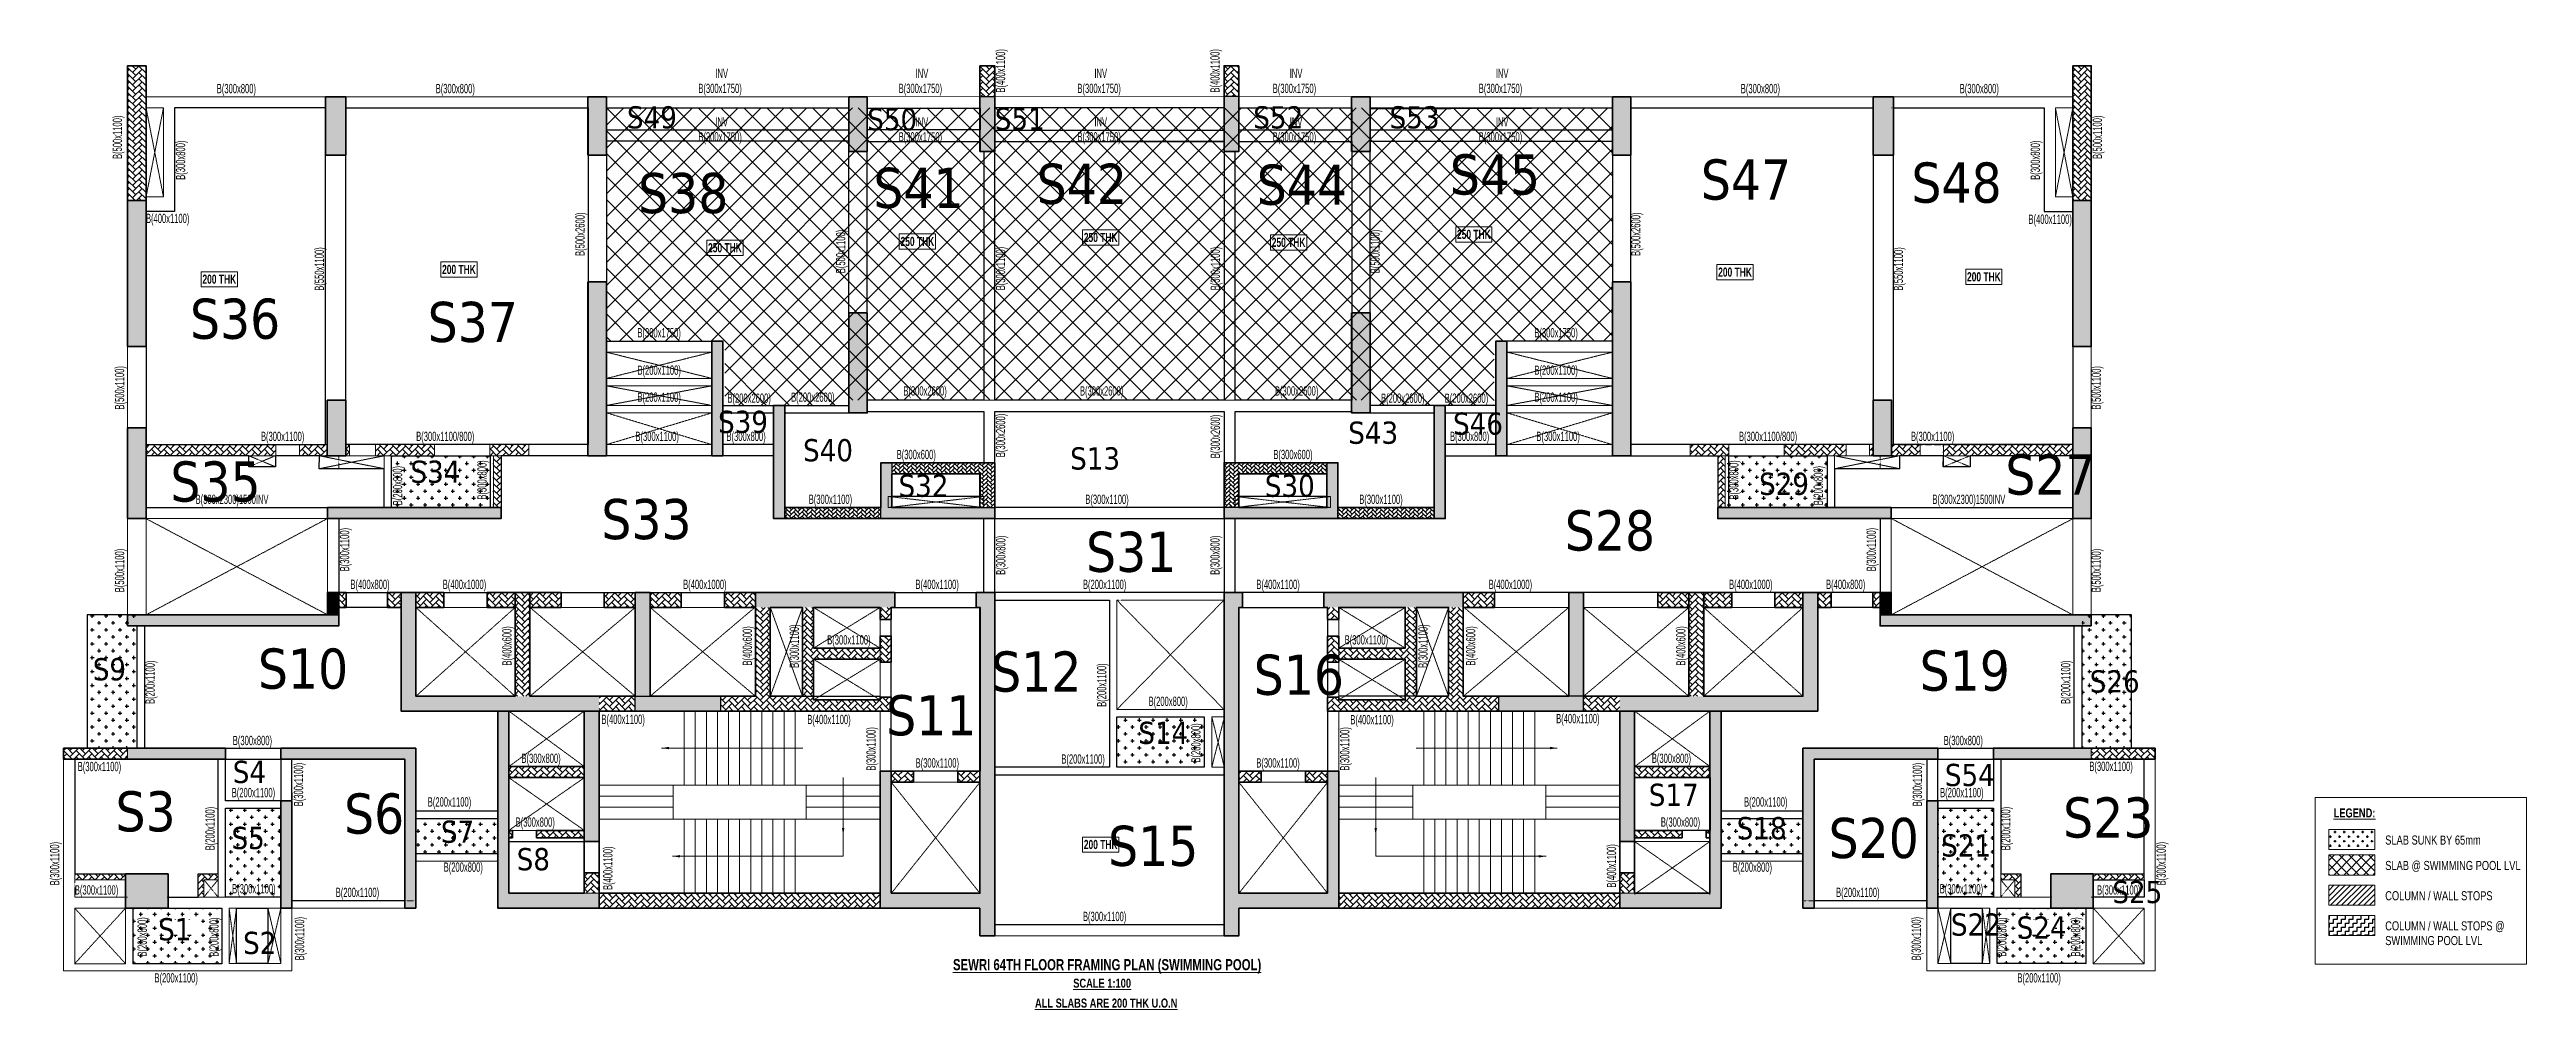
# Model space of a CAD drawing. Header units: millimetres. Extents: x -11 to 66967, y 39 to 25981.
import ezdxf

# ---------------------------------------------------------------- set-up
doc = ezdxf.new("R2010")
doc.units = ezdxf.units.MM
doc.linetypes.add('HIDDEN', pattern=[0.375, 0.25, -0.125])
for name, color, linetype, lineweight in [('A-ANNO-DIMS', 8, 'Continuous', 15), ('A-DETL-MISC', 35, 'Continuous', 15), ('A-FLOR-IDEN', 11, 'Continuous', 9), ('A-HIDD-ABVE', 8, 'HIDDEN', 20), ('G-ANNO-TEXT', 231, 'Continuous', 9), ('S-BEAM', 7, 'Continuous', 18), ('S-BEAM-IDEN', 2, 'Continuous', 9), ('S-COL HATCH', 9, 'Continuous', 0), ('S-COLS', 5, 'Continuous', 35)]:
    doc.layers.add(name, color=color, linetype=linetype, lineweight=lineweight)
doc.layers.add('changes', color=7, linetype='Continuous')
doc.layers.add('SUNK SLAB', color=8, linetype='Continuous')
doc.styles.add('Dim.s & Anno.(Misc.)', font='ARIALN.TTF')
doc.styles.add('Swis721 LtCn BT', font='swisscl.ttf', dxfattribs={"width": 0.9, "height": 233.355162})
doc.styles.add('Swis721 LtCn BT_2', font='swisscl.ttf', dxfattribs={"height": 244.992296})
doc.styles.add('Swis721 LtCn BT_B', font='', dxfattribs={"width": 0.9, "height": 246.918336})
doc.styles.get('Swis721 LtCn BT_B').set_extended_font_data('Swis721 LtCn BT', bold=True)
doc.dimstyles.new('A-GFC-100', dxfattribs={"dimscale": 100, "dimtxt": 1.75, "dimasz": 1.5, "dimexe": 1.5, "dimexo": 0, "dimgap": 1, "dimtad": 1, "dimdsep": 46, "dimtxsty": 'Dim.s & Anno.(Misc.)', "dimblk": 'ARCHTICK', "dimcen": 0, "dimdle": 1.5, "dimclrd": 256, "dimclre": 8, "dimclrt": 6, "dimazin": 2, "dimtfac": 1, "dimtix": 1, "dimtmove": 2, "dimatfit": 3, "dimfxl": 1, "dimtolj": 1, "dimlwd": -1, "dimlwe": 9, "dimarcsym": 0})
pattern_1 = [(45, (-31792792.5, 20735559.75), (0, 169.7056275), [360, -120]), (135, (-31792707.64, 20735644.6), (1e-14, 169.7056275), [360, -120])]
pattern_2 = [(45, (-31792792.494, 20735559.75), (0, 113.13708499), [240, -80]), (135, (-31792735.926, 20735616.32), (9e-15, 113.13708499), [240, -80])]
pattern_3 = [(45, (-31792792.5, 20683630.75), (0, 169.7056275), [360, -120]), (135, (-31792707.64, 20683715.6), (1e-14, 169.7056275), [360, -120])]
pattern_4 = [(45, (-31792792.5, 20635841.75), (0, 169.7056275), [360, -120]), (135, (-31792707.64, 20635926.6), (1e-14, 169.7056275), [360, -120])]
pattern_5 = [(45, (-31609283, 20752631.54), (0, 169.7056275), [360, -120]), (135, (-31609198.14, 20752716.4), (1e-14, 169.7056275), [360, -120])]
pattern_6 = [(0, (-31352088.44, 21119234.65), (187.5, 187.5), [93.75, -281.25]), (90, (-31352041.57, 21119187.78), (-187.5, 187.5), [93.75, -281.25])]
pattern_7 = [(0, (-31352080.12, 21119234.65), (187.5, 187.5), [93.75, -281.25]), (90, (-31352033.24, 21119187.78), (-187.5, 187.5), [93.75, -281.25])]

msp = doc.modelspace()

# ---------------------------------------------------------------- texts
at = {"layer": 'A-FLOR-IDEN', "color": 1, "char_height": 246.9, "width": 1155, "attachment_point": 2, "line_spacing_factor": 0.964267, "style": 'Swis721 LtCn BT_B'}
for s, insert in [('250 THK', (23457, 20919)), ('250 THK', (28413, 21027)), ('250 THK', (33495, 20894)), ('250 THK', (38504, 21110)), ('200 THK', (11060, 20162)), ('250 THK', (18253, 20749)), ('200 THK', (45566, 20090)), ('200 THK', (4580, 19899)), ('200 THK', (52295, 19963)), ('200 THK', (28413, 4620))]:
    msp.add_mtext(s, dxfattribs=dict(at, insert=insert))
at = {"layer": 'changes', "attachment_point": 1, "style": 'Dim.s & Anno.(Misc.)'}
for s, heights, insert, char_height in [('{\\fTahoma|b0|i0|c0|p34;S49}', [1159], (15604, 24450), 600), ('{\\fTahoma|b0|i0|c0|p34;S50}', [1159], (22100, 24398, 0), 600), ('{\\fTahoma|b0|i0|c0|p34;S51}', [1159], (25550, 24410, 0), 600), ('{\\fTahoma|b0|i0|c0|p34;S52}', [1159], (32540, 24449), 600), ('{\\fTahoma|b0|i0|c0|p34;S53}', [1159], (36226, 24450), 600), ('{\\fTahoma|b0|i0|c0|p34;S41}', [1159], (22266, 22785), 1084.7), ('{\\fTahoma|b0|i0|c0|p34;S42}', [1159], (26683, 22896), 1084.7), ('{\\fTahoma|b0|i0|c0|p34;S44}', [1159], (32634, 22872), 1084.7), ('{\\fTahoma|b0|i0|c0|p34;S45}', [1159], (37856, 23149), 1084.7), ('{\\fTahoma|b0|i0|c0|p34;S47}', [1159], (44643, 23012), 1084.7), ('{\\fTahoma|b0|i0|c0|p34;S48}', [1159], (50337, 22929), 1084.7), ('{\\fTahoma|b0|i0|c0|p34;S38}', [1159], (15905, 22646), 1084.7), ('{\\fTahoma|b0|i0|c0|p34;S36}', [1159], (3787, 19250), 1084.7), ('{\\fTahoma|b0|i0|c0|p34;S37}', [1159], (10214, 19163), 1084.7), ('{\\fTahoma|b0|i0|c0|p34;S39}', [1159], (18067, 16219), 600), ('{\\fTahoma|b0|i0|c0|p34;S46}', [1159], (37941, 16172), 600), ('{\\fTahoma|b0|i0|c0|p34;S40}', [1159], (20365, 15453), 600), ('{\\fTahoma|b0|i0|c0|p34;S43}', [1159], (35107, 15927), 600), ('{\\fTahoma|b0|i0|c0|p34;S35}', [1159], (3257, 14850), 1084.7), ('{\\fTahoma|b0|i0|c0|p34;S34}', [1159], (9749, 14872), 600), ('{\\fTahoma|b0|i0|c0|p34;S13}', [1159], (27587, 15231), 600), ('{\\fTahoma|b0|i0|c0|p34;S27}', [1159], (52875, 15039), 1084.7), ('{\\fTahoma|b0|i0|c0|p34;S32}', [1159], (22947, 14494, 0), 600), ('{\\fTahoma|b0|i0|c0|p34;S30}', [1159], (32852, 14494, 0), 600), ('{\\fTahoma|b0|i0|c0|p34;S29}', [1159], (46217, 14545), 600), ('{\\fTahoma|b0|i0|c0|p34;S33}', [1159], (14910, 13835), 1084.7), ('{\\fTahoma|b0|i0|c0|p34;S28}', [1159], (40964, 13527), 1084.7), ('{\\fTahoma|b0|i0|c0|p34;S31}', [1159], (28017, 12950), 1084.7), ('{\\fTahoma|b0|i0|c0|p34;S9}', [1159], (1159, 9533), 600), ('{\\fTahoma|b0|i0|c0|p34;S10}', [1133], (5624, 9794), 1084.7), ('{\\fTahoma|b0|i0|c0|p34;S12}', [1159], (25453, 9714), 1084.7), ('{\\fTahoma|b0|i0|c0|p34;S16}', [1159], (32552, 9627), 1084.7), ('{\\fTahoma|b0|i0|c0|p34;S19}', [1159], (50558, 9741), 1084.7), ('{\\fTahoma|b0|i0|c0|p34;S26}', [1159], (55158, 9205), 600), ('{\\fTahoma|b0|i0|c0|p34;S11}', [1159], (22614, 8532), 1084.7), ('{\\fTahoma|b0|i0|c0|p34;S14}', [1159], (29432, 7814), 600), ('{\\fTahoma|b0|i0|c0|p34;S4}', [1159], (4944, 6759), 600), ('{\\fTahoma|b0|i0|c0|p34;S17}', [1159], (43234, 6139), 600), ('{\\fTahoma|b0|i0|c0|p34;S54}', [1159], (51241, 6676, 0), 600), ('{\\fTahoma|b0|i0|c0|p34;S3}', [1159], (1774, 5936), 1084.7), ('{\\fTahoma|b0|i0|c0|p34;S6}', [1159], (7954, 5876), 1084.7), ('{\\fTahoma|b0|i0|c0|p34;S23}', [1159], (54439, 5770), 1084.7), ('{\\fTahoma|b0|i0|c0|p34;S5}', [1159], (4910, 4974), 600), ('{\\fTahoma|b0|i0|c0|p34;S7}', [1159], (10573, 5143), 600), ('{\\fTahoma|b0|i0|c0|p34;S15}', [1159], (28614, 5003), 1084.7), ('{\\fTahoma|b0|i0|c0|p34;S18}', [1159], (45612, 5238), 600), ('{\\fTahoma|b0|i0|c0|p34;S20}', [1159], (48096, 5216), 1084.7), ('{\\fTahoma|b0|i0|c0|p34;S21}', [1159], (51141, 4772), 600), ('{\\fTahoma|b0|i0|c0|p34;S8}', [1159], (12622, 4400), 600), ('{\\fTahoma|b0|i0|c0|p34;S25}', [1159], (55770, 3513, 0), 600), ('{\\fTahoma|b0|i0|c0|p34;S1}', [1159], (2926, 2506), 600), ('{\\fTahoma|b0|i0|c0|p34;S2}', [1159], (5223, 2137, 0), 600), ('{\\fTahoma|b0|i0|c0|p34;S22}', [1159], (51405, 2633, 0), 600), ('{\\fTahoma|b0|i0|c0|p34;S24}', [1159], (53183, 2551), 600)]:
    msp.add_mtext_dynamic_manual_height_columns(s, width=6038.66, gutter_width=5424, heights=heights, dxfattribs=dict(at, insert=insert, char_height=char_height))
at = {"layer": 'G-ANNO-TEXT', "color": 7, "char_height": 244.99, "attachment_point": 1, "line_spacing_factor": 0.971848, "style": 'Swis721 LtCn BT_2'}
for s, insert, width in [('\\fSwis721 LtCn BT|b1|i0|c0|p34|;\\LLEGEND:', (61752, 5472, 0), 1299), ('SLAB SUNK BY 65mm', (63148, 4739, 0), 3845.24), ('SLAB @ SWIMMING POOL LVL', (63148, 4052, 0), 3845.24), ('COLUMN / WALL STOPS', (63148, 3234, 0), 3845.24), ('COLUMN / WALL STOPS @\\PSWIMMING POOL LVL', (63148, 2420, 0), 3845.24)]:
    msp.add_mtext(s, dxfattribs=dict(at, insert=insert, width=width))
at = {"layer": 'G-ANNO-TEXT', "color": 6, "insert": (24419, 1399, 0), "char_height": 300, "width": 8429.78, "attachment_point": 1, "line_spacing_factor": 0.971848, "style": 'Swis721 LtCn BT_2'}
msp.add_mtext('{\\fSwis721 LtCn BT|b1|i0|c0|p34;\\LSEWRI 64TH FLOOR FRAMING PLAN (SWIMMING POOL)}', dxfattribs=at)
at = {"layer": 'G-ANNO-TEXT', "color": 1, "char_height": 244.99, "attachment_point": 1, "line_spacing_factor": 0.971848, "style": 'Swis721 LtCn BT_2'}
for s, insert, width in [('{\\fSwis721 LtCn BT|b1|i0|c0|p34;\\LSCALE 1:100}', (27671, 871, 0), 1551.04), ('{\\fSwis721 LtCn BT|b1|i0|c0|p34;\\LALL SLABS ARE 200 THK U.O.N}', (26637, 333, 0), 3728.69)]:
    msp.add_mtext(s, dxfattribs=dict(at, insert=insert, width=width))
at = {"layer": 'S-BEAM-IDEN', "style": 'Swis721 LtCn BT', "width": 0.8}
for s, rotation, p in [('INV', 360, (17994, 25212, 0)), ('INV', 360, (23410, 25212, 0)), ('B(400x1100)', 90, (25830, 24820, 0)), ('INV', 360, (28244, 25212, 0)), ('B(400x1100)', 90, (31628, 24820, 0)), ('INV', 360, (33526, 25212, 0)), ('INV', 360, (39098, 25212, 0)), ('B(300x800)', 360, (4512, 24802, 0)), ('B(300x800)', 360, (10431, 24802, 0)), ('B(300x1750)', 360, (17534, 24807, 0)), ('B(300x1750)', 360, (22950, 24807, 0)), ('B(300x1750)', 360, (27784, 24807, 0)), ('B(300x1750)', 360, (33066, 24807, 0)), ('B(300x1750)', 360, (38638, 24807, 0)), ('B(500x1100)', 90, (1949, 23023, 0)), ('INV', 360, (17994, 23902, 0)), ('INV', 360, (23410, 23902, 0)), ('INV', 360, (28244, 23902, 0)), ('INV', 360, (33526, 23902, 0)), ('INV', 360, (39098, 23902, 0)), ('B(500x1100)', 90, (55489, 23023, 0)), ('B(300x800)', 90, (3657, 22461, 0)), ('B(300x1750)', 360, (17534, 23497, 0)), ('B(300x1750)', 360, (22950, 23497, 0)), ('B(300x1750)', 360, (27784, 23497, 0)), ('B(300x1750)', 360, (33066, 23497, 0)), ('B(300x1750)', 360, (38638, 23497, 0)), ('B(300x800)', 90, (53810, 22461, 0)), ('B(400x1100)', 360, (2597, 21293, 0)), ('B(500x2600)', 90, (14458, 20403, 0)), ('B(500x2600)', 90, (43008, 20403, 0)), ('B(400x1100)', 360, (53501, 21271, 0)), ('B(500x1100)', 90, (21508, 19937)), ('B(500x1100)', 90, (35958, 19937)), ('B(550x1100)', 90, (7408, 19463, 0)), ('B(300x1100)', 90, (25830, 19475, 0)), ('B(300x1100)', 90, (31636, 19475, 0)), ('B(550x1100)', 90, (50108, 19463, 0)), ('B(300x1750)', 360, (15887, 18202, 0)), ('B(200x1100)', 360, (15887, 17192, 0)), ('B(500x1100)', 90, (2008, 16253, 0)), ('B(500x1100)', 90, (55458, 16253, 0)), ('B(200x1100)', 360, (15887, 16462, 0)), ('B(200x2600)', 360, (18320, 16434, 0)), ('B(200x2600)', 360, (20042, 16462, 0)), ('B(300x2600)', 90, (25830, 14965, 0)), ('B(300x2600)', 90, (31636, 14938, 0)), ('B(300x1100)', 360, (5706, 15402, 0)), ('B(300x1100/800)', 360, (9904, 15402, 0)), ('B(300x1100)', 360, (15833, 15402, 0)), ('B(300x800)', 360, (18295, 15402, 0)), ('B(300x800)', 90, (11808, 13819, 0)), ('B(300x600)', 360, (22896, 14912, 0)), ('B(300x600)', 360, (33082, 14912, 0)), ('B(300x800)', 90, (45658, 13819, 0)), ('B(200x800)', 90, (9525, 13667, 0)), ('B(200x800)', 90, (47941, 13667, 0)), ('B(300x2300)1500INV', 360, (3938, 13702, 0)), ('B(300x1100)', 360, (20518, 13702, 0)), ('B(300x1100)', 360, (35406, 13702, 0)), ('B(300x2300)1500INV', 360, (50903, 13702, 0)), ('B(300x1100)', 90, (8092, 11879, 0)), ('B(300x800)', 90, (25837, 11785, 0)), ('B(300x800)', 90, (31629, 11785, 0)), ('B(300x1100)', 90, (49375, 11879, 0)), ('B(500x1100)', 90, (2008, 11315, 0)), ('B(500x1100)', 90, (55458, 11315, 0)), ('B(400x800)', 360, (8126, 11402, 0)), ('B(400x1000)', 360, (10623, 11402, 0)), ('B(400x1000)', 360, (17123, 11402, 0)), ('B(400x1100)', 360, (23405, 11402, 0)), ('B(200x1100)', 360, (27933, 11402, 0)), ('B(400x600)', 90, (12482, 9334, 0)), ('B(400x600)', 90, (18982, 9334, 0)), ('B(300x1100)', 90, (20252, 9271, 0)), ('B(300x1100)', 360, (21018, 9902, 0)), ('B(300x1100)', 90, (37254, 9271, 0)), ('B(400x600)', 90, (38544, 9334, 0)), ('B(400x600)', 90, (44226, 9334, 0)), ('B(200x1100)', 90, (2834, 8294)), ('B(200x1100)', 90, (28566, 8218, 0)), ('B(200x1100)', 90, (54632, 8294)), ('B(200x800)', 360, (29708, 8242, 0)), ('B(400x1100)', 360, (40730, 7775, 0)), ('B(300x800)', 360, (4946, 7183, 0)), ('B(400x1100)', 360, (14913, 7756, 0)), ('B(400x1100)', 360, (20479, 7751, 0)), ('B(300x1100)', 90, (22328, 6493, 0)), ('B(200x800)', 90, (31112, 6711, 0)), ('B(300x1100)', 90, (35138, 6493, 0)), ('B(400x1100)', 360, (35164, 7746, 0)), ('B(300x800)', 360, (12751, 6702, 0)), ('B(300x1100)', 360, (23408, 6577, 0)), ('B(200x1100)', 360, (27350, 6682, 0)), ('B(300x800)', 360, (43317, 6702, 0)), ('B(200x1100)', 360, (4916, 5775, 0)), ('B(300x1100)', 90, (6846, 5529, 0)), ('B(300x1100)', 90, (50620, 5529, 0)), ('B(200x1100)', 90, (4454, 4340, 0)), ('B(200x1100)', 360, (10218, 5523, 0)), ('B(200x1100)', 90, (53012, 4340, 0)), ('B(300x800)', 360, (12593, 4977, 0)), ('B(300x1100)', 90, (253, 3392, 0)), ('B(200x800)', 360, (10647, 3760, 0)), ('B(400x1100)', 90, (15211, 3268)), ('B(400x1100)', 90, (42350, 3330)), ('B(300x1100)', 90, (57214, 3392, 0)), ('B(300x1100)', 360, (674, 3144, 0)), ('B(300x1100)', 360, (4928, 3175, 0)), ('B(200x1100)', 360, (7728, 3077, 0)), ('B(300x1100)', 360, (27933, 2427, 0)), ('B(200x800)', 90, (2620, 1469)), ('B(200x800)', 90, (4561, 1462)), ('B(300x1100)', 90, (6875, 1364, 0)), ('B(300x1100)', 90, (50591, 1364, 0)), ('B(200x800)', 90, (52905, 1462)), ('B(200x800)', 90, (54900, 1469)), ('B(200x1100)', 360, (2827, 767, 0))]:
    msp.add_text(s, height=250, rotation=rotation, dxfattribs=at).set_placement(p)
for s, p in [('B(300x800)', (45723, 24802, 0)), ('B(300x800)', (51642, 24802, 0)), ('B(300x1750)', (40141, 18202, 0)), ('B(200x1100)', (40141, 17192, 0)), ('B(300x2600)', (23077, 16631, 0)), ('B(300x2600)', (27853, 16631, 0)), ('B(300x2600)', (33125, 16631, 0)), ('B(200x2600)', (35995, 16434, 0)), ('B(200x2600)', (37717, 16434, 0)), ('B(200x1100)', (40141, 16462, 0)), ('B(300x800)', (37859, 15402, 0)), ('B(300x1100)', (40195, 15402, 0)), ('B(300x1100/800)', (45673, 15402, 0)), ('B(300x1100)', (50323, 15402, 0)), ('B(300x1100)', (27997, 13702, 0)), ('B(400x1100)', (32623, 11402, 0)), ('B(400x1000)', (38905, 11402, 0)), ('B(400x1000)', (45405, 11402, 0)), ('B(400x800)', (48028, 11402, 0)), ('B(300x1100)', (35010, 9902, 0)), ('B(300x800)', (51208, 7183, 0)), ('B(300x1100)', (752, 6479)), ('B(300x1100)', (32621, 6577, 0)), ('B(300x1100)', (55148, 6485)), ('B(200x1100)', (51113, 5775, 0)), ('B(200x1100)', (45810, 5523, 0)), ('B(300x800)', (43561, 4977, 0)), ('B(200x800)', (45507, 3760, 0)), ('B(300x1100)', (51100, 3175, 0)), ('B(300x1100)', (55355, 3144, 0)), ('B(200x1100)', (48301, 3077, 0)), ('B(200x1100)', (53202, 767, 0))]:
    msp.add_text(s, height=250, dxfattribs=at).set_placement(p)

# ---------------------------------------------------------------- blocks, each defined once
blk = doc.blocks.new('A$C2f35dc8c')
at = {"layer": 'S-COL HATCH'}
h = blk.add_hatch(dxfattribs=at)
h.set_pattern_fill('AR-HBONE', color=256, scale=30)
h.set_pattern_definition(pattern_1)
h.paths.add_polyline_path([(1729, 23515), (2229, 23515), (2229, 19876), (1729, 19876)])
h = blk.add_hatch(dxfattribs=at)
h.set_pattern_fill('AR-HBONE', color=256, scale=30)
h.set_pattern_definition(pattern_1)
h.paths.add_polyline_path([(25179, 23515), (24779, 23515), (24779, 22681), (24779, 22681), (25179, 22681)])
h = blk.add_hatch(dxfattribs=at)
h.set_pattern_fill('AR-HBONE', color=256, scale=30)
h.set_pattern_definition(pattern_1)
h.paths.add_polyline_path([(31379, 23515), (31779, 23515), (31779, 22681), (31779, 22681), (31379, 22681)])
h = blk.add_hatch(dxfattribs=at)
h.set_pattern_fill('AR-HBONE', color=256, scale=30)
h.set_pattern_definition(pattern_1)
h.paths.add_polyline_path([(54829, 23515), (54329, 23515), (54329, 19876), (54829, 19876)])
at = {"layer": 'S-COL HATCH', "transparency": 33554687}
h = blk.add_hatch(color=256, dxfattribs=at)
h.dxf.hatch_style = 1
h.paths.add_polyline_path([(7079, 21100), (7629, 21100), (7629, 22675), (7079, 22675)])
h = blk.add_hatch(color=256, dxfattribs=at)
h.dxf.hatch_style = 1
h.paths.add_polyline_path([(14679, 22675), (14179, 22675), (14179, 21100), (14679, 21100)])
h = blk.add_hatch(color=256, dxfattribs=at)
h.dxf.hatch_style = 1
h.paths.add_polyline_path([(21229, 21200), (21729, 21200), (21729, 22675), (21229, 22675)])
h = blk.add_hatch(color=256, dxfattribs=at)
h.dxf.hatch_style = 1
h.paths.add_polyline_path([(24779, 22681), (25179, 22681), (25179, 21200), (24779, 21200)])
h = blk.add_hatch(color=256, dxfattribs=at)
h.dxf.hatch_style = 1
h.paths.add_polyline_path([(31779, 22681), (31379, 22681), (31379, 21200), (31779, 21200)])
h = blk.add_hatch(color=256, dxfattribs=at)
h.dxf.hatch_style = 1
h.paths.add_polyline_path([(34829, 21200), (35329, 21200), (35329, 22675), (34829, 22675)])
h = blk.add_hatch(color=256, dxfattribs=at)
h.dxf.hatch_style = 1
h.paths.add_polyline_path([(42379, 22675), (41879, 22675), (41879, 21100), (42379, 21100)])
h = blk.add_hatch(color=256, dxfattribs=at)
h.dxf.hatch_style = 1
h.paths.add_polyline_path([(48929, 21100), (49479, 21100), (49479, 22675), (48929, 22675)])
h = blk.add_hatch(color=256, dxfattribs=at)
h.dxf.hatch_style = 1
h.paths.add_polyline_path([(2229, 19876), (1729, 19876), (1729, 15926), (2229, 15926)])
h = blk.add_hatch(color=256, dxfattribs=at)
h.dxf.hatch_style = 1
h.paths.add_polyline_path([(54329, 19876), (54829, 19876), (54829, 15926), (54329, 15926)])
h = blk.add_hatch(color=256, dxfattribs=at)
h.dxf.hatch_style = 1
h.paths.add_polyline_path([(14179, 17675), (14679, 17675), (14679, 12975), (14179, 12975)])
h = blk.add_hatch(color=256, dxfattribs=at)
h.dxf.hatch_style = 1
h.paths.add_polyline_path([(41879, 17675), (42379, 17675), (42379, 12975), (41879, 12975)])
h = blk.add_hatch(color=256, dxfattribs=at)
h.dxf.hatch_style = 1
h.paths.add_polyline_path([(21729, 16835), (21229, 16835), (21229, 14135), (21729, 14135)])
h = blk.add_hatch(color=256, dxfattribs=at)
h.dxf.hatch_style = 1
h.paths.add_polyline_path([(34829, 14135), (35329, 14135), (35329, 16835), (34829, 16835)])
h = blk.add_hatch(color=256, dxfattribs=at)
h.dxf.hatch_style = 1
h.paths.add_polyline_path([(17529, 12975), (17829, 12975), (17829, 16075), (17529, 16075)])
h = blk.add_hatch(color=256, dxfattribs=at)
h.dxf.hatch_style = 1
h.paths.add_polyline_path([(39029, 16075), (38729, 16075), (38729, 12975), (39029, 12975)])
h = blk.add_hatch(color=256, dxfattribs=at)
h.dxf.hatch_style = 1
h.paths.add_polyline_path([(7629, 14408), (7629, 14464), (7629, 14475), (7129, 14475), (7129, 12975), (7629, 12975)])
h = blk.add_hatch(color=256, dxfattribs=at)
h.dxf.hatch_style = 1
h.paths.add_polyline_path([(19499, 14335), (19199, 14335), (19199, 11275), (19499, 11275), (19499, 11575)])
h = blk.add_hatch(color=256, dxfattribs=at)
h.dxf.hatch_style = 1
h.paths.add_polyline_path([(37059, 14335), (37359, 14335), (37359, 11275), (37059, 11275), (37059, 11575)])
h = blk.add_hatch(color=256, dxfattribs=at)
h.dxf.hatch_style = 1
h.paths.add_polyline_path([(48929, 14475), (48929, 14464), (48929, 14475), (49429, 14475), (49429, 12975), (48929, 12975)])
h = blk.add_hatch(color=256, dxfattribs=at)
h.dxf.hatch_style = 1
h.paths.add_polyline_path([(1729, 11275), (2229, 11275), (2229, 13726), (1729, 13726)])
h = blk.add_hatch(color=256, dxfattribs=at)
h.dxf.hatch_style = 1
h.paths.add_polyline_path([(54829, 13726), (54329, 13726), (54329, 11275), (54829, 11275)])
at = {"layer": 'S-COL HATCH'}
h = blk.add_hatch(dxfattribs=at)
h.set_pattern_fill('AR-HBONE', color=256, scale=30)
h.set_pattern_definition(pattern_1)
h.paths.add_polyline_path([(5739, 13275), (2231, 13275), (2231, 12976), (5739, 12976)])
h = blk.add_hatch(dxfattribs=at)
h.set_pattern_fill('AR-HBONE', color=256, scale=30)
h.set_pattern_definition(pattern_1)
h.paths.add_polyline_path([(7129, 13275), (6379, 13275), (6379, 12974), (6910, 12974), (6910, 12975), (7129, 12975)])
h = blk.add_hatch(dxfattribs=at)
h.set_pattern_fill('AR-HBONE', color=256, scale=30)
h.set_pattern_definition(pattern_1)
h.paths.add_polyline_path([(7730, 13275), (7629, 13275), (7629, 12975), (7730, 12975)])
h = blk.add_hatch(dxfattribs=at)
h.set_pattern_fill('AR-HBONE', color=256, scale=30)
h.set_pattern_definition(pattern_1)
h.paths.add_polyline_path([(10029, 13275), (8430, 13275), (8430, 12975), (10029, 12975)])
h = blk.add_hatch(dxfattribs=at)
h.set_pattern_fill('AR-HBONE', color=256, scale=30)
h.set_pattern_definition(pattern_1)
h.paths.add_polyline_path([(11529, 13275), (11529, 12975), (12579, 12975), (12579, 13275)])
h = blk.add_hatch(dxfattribs=at)
h.set_pattern_fill('AR-HBONE', color=256, scale=30)
h.set_pattern_definition(pattern_1)
h.paths.add_polyline_path([(11829, 12975), (11629, 12975), (11629, 11575), (11829, 11575)])
at = {"layer": 'S-COL HATCH', "transparency": 33554687}
h = blk.add_hatch(color=256, dxfattribs=at)
h.dxf.hatch_style = 1
h.paths.add_polyline_path([(22099, 12785), (22399, 12785), (22399, 11575), (25179, 11575), (25179, 11275), (22099, 11275)])
at = {"layer": 'S-COL HATCH'}
h = blk.add_hatch(dxfattribs=at)
h.set_pattern_fill('AR-HBONE', color=256, scale=20)
h.set_pattern_definition(pattern_2)
h.paths.add_polyline_path([(24779, 12485), (24779, 11575), (24779, 11575), (24779, 11575), (25179, 11575), (25179, 12785), (22399, 12785), (22399, 12485), (22399, 12485)])
h = blk.add_hatch(dxfattribs=at)
h.set_pattern_fill('AR-HBONE', color=256, scale=20)
h.set_pattern_definition(pattern_2)
h.paths.add_polyline_path([(31779, 12485), (31779, 11575), (31779, 11575), (31779, 11575), (31379, 11575), (31379, 12785), (34159, 12785), (34159, 12485), (34159, 12485)])
at = {"layer": 'S-COL HATCH', "transparency": 33554687}
h = blk.add_hatch(color=256, dxfattribs=at)
h.dxf.hatch_style = 1
h.paths.add_polyline_path([(34459, 12785), (34159, 12785), (34159, 11575), (31379, 11575), (31379, 11275), (34459, 11275)])
at = {"layer": 'S-COL HATCH'}
h = blk.add_hatch(dxfattribs=at)
h.set_pattern_fill('AR-HBONE', color=256, scale=30)
h.set_pattern_definition(pattern_1)
h.paths.add_polyline_path([(43979, 13275), (43979, 12975), (45029, 12975), (45029, 13275)])
h = blk.add_hatch(dxfattribs=at)
h.set_pattern_fill('AR-HBONE', color=256, scale=30)
h.set_pattern_definition(pattern_1)
h.paths.add_polyline_path([(44729, 12975), (44929, 12975), (44929, 11575), (44729, 11575)])
h = blk.add_hatch(dxfattribs=at)
h.set_pattern_fill('AR-HBONE', color=256, scale=30)
h.set_pattern_definition(pattern_1)
h.paths.add_polyline_path([(46529, 13275), (48199, 13275), (48199, 12975), (46529, 12975)])
h = blk.add_hatch(dxfattribs=at)
h.set_pattern_fill('AR-HBONE', color=256, scale=30)
h.set_pattern_definition(pattern_1)
h.paths.add_polyline_path([(48829, 13275), (48929, 13275), (48929, 12975), (48829, 12975)])
h = blk.add_hatch(dxfattribs=at)
h.set_pattern_fill('AR-HBONE', color=256, scale=30)
h.set_pattern_definition(pattern_1)
h.paths.add_polyline_path([(49429, 13275), (50200, 13275), (50200, 12974), (49649, 12974), (49649, 12975), (49429, 12975)])
h = blk.add_hatch(dxfattribs=at)
h.set_pattern_fill('AR-HBONE', color=256, scale=30)
h.set_pattern_definition(pattern_1)
h.paths.add_polyline_path([(50820, 13275), (54328, 13275), (54328, 12976), (50820, 12976)])
at = {"layer": 'S-COL HATCH', "transparency": 33554687}
h = blk.add_hatch(color=256, dxfattribs=at)
h.dxf.hatch_style = 1
h.paths.add_polyline_path([(11829, 11575), (11629, 11575), (7439, 11575), (7439, 11275), (11829, 11275)])
h.paths.add_polyline_path([(7439, 11575), (7140, 11575), (7140, 11275), (7439, 11275)])
at = {"layer": 'S-COL HATCH'}
h = blk.add_hatch(dxfattribs=at)
h.set_pattern_fill('AR-HBONE', color=256, scale=20)
h.set_pattern_definition(pattern_2)
h.paths.add_polyline_path([(19499, 11575), (19499, 11275), (22099, 11275), (22099, 11575)])
h = blk.add_hatch(dxfattribs=at)
h.set_pattern_fill('AR-HBONE', color=256, scale=20)
h.set_pattern_definition(pattern_2)
h.paths.add_polyline_path([(34459, 11575), (34459, 11275), (37059, 11275), (37059, 11575)])
at = {"layer": 'S-COL HATCH', "transparency": 33554687}
h = blk.add_hatch(color=256, dxfattribs=at)
h.dxf.hatch_style = 1
h.paths.add_polyline_path([(44729, 11575), (44929, 11575), (49119, 11575), (49119, 11275), (44729, 11275)])
h.paths.add_polyline_path([(49119, 11575), (49419, 11575), (49419, 11275), (49119, 11275)])
h = blk.add_hatch(color=256, dxfattribs=at)
h.dxf.hatch_style = 1
h.paths.add_polyline_path([(7140, 8675), (7439, 8675), (7439, 9275), (7140, 9275)])
at = {"layer": 'S-COL HATCH'}
h = blk.add_hatch(dxfattribs=at)
h.set_pattern_fill('AR-HBONE', color=256, scale=30)
h.set_pattern_definition(pattern_5)
h.paths.add_polyline_path([(7640, 8875), (7640, 9275), (7440, 9275), (7440, 8875)])
h = blk.add_hatch(dxfattribs=at)
h.set_pattern_fill('AR-HBONE', color=256, scale=30)
h.set_pattern_definition(pattern_5)
h.paths.add_polyline_path([(9125, 8875), (9125, 9275), (8760, 9275), (8760, 8875), (8849, 8875)])
at = {"layer": 'S-COL HATCH', "transparency": 33554687}
h = blk.add_hatch(color=256, dxfattribs=at)
h.dxf.hatch_style = 1
h.paths.add_polyline_path([(14479, 6075), (14479, 6475), (9525, 6475), (9525, 9275), (9125, 9275), (9125, 6075)])
at = {"layer": 'S-COL HATCH'}
h = blk.add_hatch(dxfattribs=at)
h.set_pattern_fill('AR-HBONE', color=256, scale=30)
h.set_pattern_definition(pattern_5)
h.paths.add_polyline_path([(10283, 8875), (10283, 9275), (9525, 9275), (9525, 8875)])
h = blk.add_hatch(dxfattribs=at)
h.set_pattern_fill('AR-HBONE', color=256, scale=30)
h.set_pattern_definition(pattern_5)
h.paths.add_polyline_path([(12209, 9275), (11453, 9275), (11453, 8875), (12209, 8875)])
h = blk.add_hatch(dxfattribs=at)
h.set_pattern_fill('AR-HBONE', color=256, scale=30)
h.set_pattern_definition(pattern_1)
h.paths.add_polyline_path([(12209, 6475), (12609, 6475), (12609, 9275), (12209, 9275)])
h = blk.add_hatch(dxfattribs=at)
h.set_pattern_fill('AR-HBONE', color=256, scale=30)
h.set_pattern_definition(pattern_5)
h.paths.add_polyline_path([(13450, 9275), (12609, 9275), (12609, 8875), (13450, 8875)])
h = blk.add_hatch(dxfattribs=at)
h.set_pattern_fill('AR-HBONE', color=256, scale=30)
h.set_pattern_definition(pattern_5)
h.paths.add_polyline_path([(15460, 8875), (15460, 9275), (14620, 9275), (14620, 8875)])
at = {"layer": 'S-COL HATCH', "transparency": 33554687}
h = blk.add_hatch(color=256, dxfattribs=at)
h.dxf.hatch_style = 1
h.paths.add_polyline_path([(15459, 9275), (15859, 9275), (15859, 6475), (15459, 6475)])
at = {"layer": 'S-COL HATCH'}
h = blk.add_hatch(dxfattribs=at)
h.set_pattern_fill('AR-HBONE', color=256, scale=30)
h.set_pattern_definition(pattern_5)
h.paths.add_polyline_path([(16700, 8875), (16700, 9275), (15860, 9275), (15860, 8875)])
h = blk.add_hatch(dxfattribs=at)
h.set_pattern_fill('AR-HBONE', color=256, scale=30)
h.set_pattern_definition(pattern_1)
h.paths.add_polyline_path([(19979, 8875), (20279, 8875), (20279, 7775), (22079, 7775), (22079, 8100), (22379, 8100), (22379, 7398), (22079, 7398), (22079, 7475), (20279, 7475), (20279, 6375), (22079, 6375), (22079, 6453), (22379, 6453), (22379, 6075), (17759, 6075), (17759, 6475), (19979, 6475)])
h = blk.add_hatch(dxfattribs=at)
h.set_pattern_fill('AR-HBONE', color=256, scale=30)
h.set_pattern_definition(pattern_5)
h.paths.add_polyline_path([(18710, 8875), (18710, 9275), (17870, 9275), (17870, 8875), (18200, 8875)])
at = {"layer": 'S-COL HATCH', "transparency": 33554687}
h = blk.add_hatch(color=256, dxfattribs=at)
h.dxf.hatch_style = 1
h.paths.add_polyline_path([(18709, 9275), (22479, 9275), (22479, 8875), (18709, 8875)])
at = {"layer": 'S-COL HATCH'}
h = blk.add_hatch(dxfattribs=at)
h.set_pattern_fill('AR-HBONE', color=256, scale=30)
h.set_pattern_definition(pattern_1)
h.paths.add_polyline_path([(18709, 6475), (19109, 6475), (19109, 8875), (18709, 8875)])
at = {"layer": 'S-COL HATCH', "transparency": 33554687}
h = blk.add_hatch(color=256, dxfattribs=at)
h.dxf.hatch_style = 1
h.paths.add_polyline_path([(22379, 4450), (22079, 4450), (22079, 1150), (22079, 750), (24779, 750), (24779, 0), (25179, 0), (25179, 1150), (25179, 1150), (25179, 9275), (24679, 9275), (24679, 8875), (24779, 8875), (24779, 1150), (24779, 1150), (22379, 1150), (22379, 1150)])
at = {"layer": 'S-COL HATCH'}
h = blk.add_hatch(dxfattribs=at)
h.set_pattern_fill('AR-HBONE', color=256, scale=30)
h.set_pattern_definition(pattern_1)
h.paths.add_polyline_path([(22079, 8875), (22379, 8875), (22379, 8550), (22079, 8550)])
at = {"layer": 'S-COL HATCH', "transparency": 33554687}
h = blk.add_hatch(color=256, dxfattribs=at)
h.dxf.hatch_style = 1
h.paths.add_polyline_path([(34179, 4450), (34479, 4450), (34479, 1150), (34479, 750), (31779, 750), (31779, 0), (31379, 0), (31379, 1150), (31379, 1150), (31379, 9275), (31879, 9275), (31879, 8875), (31779, 8875), (31779, 1150), (31779, 1150), (34179, 1150), (34179, 1150)])
h = blk.add_hatch(color=256, dxfattribs=at)
h.dxf.hatch_style = 1
h.paths.add_polyline_path([(37849, 9275), (34079, 9275), (34079, 8875), (37849, 8875)])
at = {"layer": 'S-COL HATCH'}
h = blk.add_hatch(dxfattribs=at)
h.set_pattern_fill('AR-HBONE', color=256, scale=30)
h.set_pattern_definition(pattern_1)
h.paths.add_polyline_path([(36579, 8875), (36279, 8875), (36279, 7775), (34479, 7775), (34479, 8100), (34179, 8100), (34179, 7398), (34479, 7398), (34479, 7475), (36279, 7475), (36279, 6375), (34479, 6375), (34479, 6453), (34179, 6453), (34179, 6075), (38799, 6075), (38799, 6475), (36579, 6475)])
h = blk.add_hatch(dxfattribs=at)
h.set_pattern_fill('AR-HBONE', color=256, scale=30)
h.set_pattern_definition(pattern_1)
h.paths.add_polyline_path([(34479, 8875), (34179, 8875), (34179, 8550), (34479, 8550)])
h = blk.add_hatch(dxfattribs=at)
h.set_pattern_fill('AR-HBONE', color=256, scale=30)
h.set_pattern_definition(pattern_1)
h.paths.add_polyline_path([(37849, 6475), (37449, 6475), (37449, 8875), (37849, 8875)])
h = blk.add_hatch(dxfattribs=at)
h.set_pattern_fill('AR-HBONE', color=256, scale=30)
h.set_pattern_definition(pattern_5)
h.paths.add_polyline_path([(37849, 8875), (37849, 9275), (38689, 9275), (38689, 8875), (38359, 8875)])
at = {"layer": 'S-COL HATCH', "transparency": 33554687}
h = blk.add_hatch(color=256, dxfattribs=at)
h.dxf.hatch_style = 1
h.paths.add_polyline_path([(41099, 9275), (40699, 9275), (40699, 6475), (41099, 6475)])
h = blk.add_hatch(color=256, dxfattribs=at)
h.dxf.hatch_style = 1
h.paths.add_polyline_path([(42079, 6075), (42079, 6475), (47034, 6475), (47034, 9275), (47434, 9275), (47434, 6075)])
at = {"layer": 'S-COL HATCH'}
h = blk.add_hatch(dxfattribs=at)
h.set_pattern_fill('AR-HBONE', color=256, scale=30)
h.set_pattern_definition(pattern_5)
h.paths.add_polyline_path([(43109, 9275), (43949, 9275), (43949, 8875), (43109, 8875)])
h = blk.add_hatch(dxfattribs=at)
h.set_pattern_fill('AR-HBONE', color=256, scale=30)
h.set_pattern_definition(pattern_1)
h.paths.add_polyline_path([(44349, 6475), (43949, 6475), (43949, 9275), (44349, 9275)])
h = blk.add_hatch(dxfattribs=at)
h.set_pattern_fill('AR-HBONE', color=256, scale=30)
h.set_pattern_definition(pattern_5)
h.paths.add_polyline_path([(44349, 9275), (45106, 9275), (45106, 8875), (44349, 8875)])
h = blk.add_hatch(dxfattribs=at)
h.set_pattern_fill('AR-HBONE', color=256, scale=30)
h.set_pattern_definition(pattern_5)
h.paths.add_polyline_path([(46276, 8875), (46276, 9275), (47034, 9275), (47034, 8875)])
h = blk.add_hatch(dxfattribs=at)
h.set_pattern_fill('AR-HBONE', color=256, scale=30)
h.set_pattern_definition(pattern_5)
h.paths.add_polyline_path([(47434, 8875), (47434, 9275), (47799, 9275), (47799, 8875), (47710, 8875)])
h = blk.add_hatch(dxfattribs=at)
h.set_pattern_fill('AR-HBONE', color=256, scale=30)
h.set_pattern_definition(pattern_5)
h.paths.add_polyline_path([(48919, 8875), (48919, 9275), (49119, 9275), (49119, 8875)])
at = {"layer": 'S-COL HATCH', "transparency": 33554687}
h = blk.add_hatch(color=256, dxfattribs=at)
h.dxf.hatch_style = 1
h.paths.add_polyline_path([(49419, 9275), (49119, 9275), (49119, 8675), (49419, 8675)])
h = blk.add_hatch(color=256, dxfattribs=at)
h.dxf.hatch_style = 1
h.paths.add_polyline_path([(1729, 8675), (1729, 8375), (7439, 8375), (7439, 8675)])
h = blk.add_hatch(color=256, dxfattribs=at)
h.dxf.hatch_style = 1
h.paths.add_polyline_path([(49119, 8675), (49119, 8375), (54829, 8375), (54829, 8675)])
h = blk.add_hatch(color=256, dxfattribs=at)
h.dxf.hatch_style = 1
h.paths.add_polyline_path([(12039, 6075), (11739, 6075), (11739, 750), (12039, 750), (14479, 750), (14479, 1150), (12039, 1150), (12039, 2850), (12039, 2850), (12039, 2850)])
h = blk.add_hatch(color=256, dxfattribs=at)
h.dxf.hatch_style = 1
h.paths.add_polyline_path([(14479, 6075), (14079, 6075), (14079, 6075), (14079, 4575), (14079, 4575), (14079, 4275), (14079, 2550), (14479, 2550)])
at = {"layer": 'S-COL HATCH'}
h = blk.add_hatch(dxfattribs=at)
h.set_pattern_fill('AR-HBONE', color=256, scale=30)
h.set_pattern_definition(pattern_1)
h.paths.add_polyline_path([(15459, 6475), (14479, 6475), (14479, 6075), (15459, 6075)])
at = {"layer": 'S-COL HATCH', "transparency": 33554687}
h = blk.add_hatch(color=256, dxfattribs=at)
h.dxf.hatch_style = 1
h.paths.add_polyline_path([(15459, 6475), (17759, 6475), (17759, 6075), (15459, 6075)])
h = blk.add_hatch(color=256, dxfattribs=at)
h.dxf.hatch_style = 1
h.paths.add_polyline_path([(41099, 6475), (38799, 6475), (38799, 6075), (41099, 6075)])
at = {"layer": 'S-COL HATCH'}
h = blk.add_hatch(dxfattribs=at)
h.set_pattern_fill('AR-HBONE', color=256, scale=30)
h.set_pattern_definition(pattern_1)
h.paths.add_polyline_path([(41099, 6475), (42079, 6475), (42079, 6075), (41099, 6075)])
at = {"layer": 'S-COL HATCH', "transparency": 33554687}
h = blk.add_hatch(color=256, dxfattribs=at)
h.dxf.hatch_style = 1
h.paths.add_polyline_path([(42079, 6075), (42479, 6075), (42479, 6075), (42479, 4575), (42479, 4575), (42479, 4275), (42479, 2550), (42079, 2550)])
h = blk.add_hatch(color=256, dxfattribs=at)
h.dxf.hatch_style = 1
h.paths.add_polyline_path([(44519, 6075), (44819, 6075), (44819, 750), (44519, 750), (42079, 750), (42079, 1150), (44519, 1150), (44519, 2850), (44519, 2850), (44519, 2850)])
at = {"layer": 'S-COL HATCH'}
h = blk.add_hatch(dxfattribs=at)
h.set_pattern_fill('AR-HBONE', color=256, scale=30)
h.set_pattern_definition(pattern_1)
h.paths.add_polyline_path([(1729, 4775), (1729, 5075), (0, 5075), (0, 4775)])
at = {"layer": 'S-COL HATCH', "transparency": 33554687}
h = blk.add_hatch(color=256, dxfattribs=at)
h.dxf.hatch_style = 1
h.paths.add_polyline_path([(4375, 5075), (1729, 5075), (1729, 4775), (4375, 4775)])
h = blk.add_hatch(color=256, dxfattribs=at)
h.dxf.hatch_style = 1
h.paths.add_polyline_path([(9525, 5075), (5875, 5075), (5875, 4775), (9225, 4775), (9225, 750), (9525, 750)])
h = blk.add_hatch(color=256, dxfattribs=at)
h.dxf.hatch_style = 1
h.paths.add_polyline_path([(47034, 5075), (50684, 5075), (50684, 4775), (47334, 4775), (47334, 750), (47034, 750)])
h = blk.add_hatch(color=256, dxfattribs=at)
h.dxf.hatch_style = 1
h.paths.add_polyline_path([(52184, 5075), (54829, 5075), (54829, 4775), (52184, 4775)])
at = {"layer": 'S-COL HATCH'}
h = blk.add_hatch(dxfattribs=at)
h.set_pattern_fill('AR-HBONE', color=256, scale=30)
h.set_pattern_definition(pattern_1)
h.paths.add_polyline_path([(56559, 4775), (56559, 5075), (54829, 5075), (54829, 4775)])
h = blk.add_hatch(dxfattribs=at)
h.set_pattern_fill('AR-HBONE', color=256, scale=30)
h.set_pattern_definition(pattern_1)
h.paths.add_polyline_path([(14079, 4575), (12039, 4575), (12039, 4275), (14079, 4275)])
h = blk.add_hatch(dxfattribs=at)
h.set_pattern_fill('AR-HBONE', color=256, scale=30)
h.set_pattern_definition(pattern_3)
h.paths.add_polyline_path([(22979, 4150), (22979, 4450), (22379, 4450), (22379, 4150)])
h.paths.add_polyline_path([(24779, 4150), (24779, 4450), (24179, 4450), (24179, 4150)])
h = blk.add_hatch(dxfattribs=at)
h.set_pattern_fill('AR-HBONE', color=256, scale=30)
h.set_pattern_definition(pattern_3)
h.paths.add_polyline_path([(34179, 4150), (34179, 4450), (33579, 4450), (33579, 4150)])
h.paths.add_polyline_path([(32379, 4150), (32379, 4450), (31779, 4450), (31779, 4150)])
h = blk.add_hatch(dxfattribs=at)
h.set_pattern_fill('AR-HBONE', color=256, scale=30)
h.set_pattern_definition(pattern_1)
h.paths.add_polyline_path([(42479, 4275), (44519, 4275), (44519, 4575), (42479, 4575)])
at = {"layer": 'S-COL HATCH', "transparency": 33554687}
h = blk.add_hatch(color=256, dxfattribs=at)
h.dxf.hatch_style = 1
h.paths.add_polyline_path([(6175, 3648), (5875, 3648), (5875, 750), (6175, 750)])
h = blk.add_hatch(color=256, dxfattribs=at)
h.dxf.hatch_style = 1
h.paths.add_polyline_path([(50384, 3648), (50684, 3648), (50684, 750), (50384, 750)])
at = {"layer": 'S-COL HATCH'}
h = blk.add_hatch(dxfattribs=at)
h.set_pattern_fill('AR-HBONE', color=256, scale=30)
h.set_pattern_definition(pattern_1)
h.paths.add_polyline_path([(12139, 2850), (12039, 2850), (12039, 2650), (12139, 2650)])
h = blk.add_hatch(dxfattribs=at)
h.set_pattern_fill('AR-HBONE', color=256, scale=30)
h.set_pattern_definition(pattern_1)
h.paths.add_polyline_path([(12789, 2850), (12789, 2650), (14079, 2650), (14079, 2850)])
h = blk.add_hatch(dxfattribs=at)
h.set_pattern_fill('AR-HBONE', color=256, scale=30)
h.set_pattern_definition(pattern_1)
h.paths.add_polyline_path([(43769, 2850), (43769, 2650), (42479, 2650), (42479, 2850)])
h = blk.add_hatch(dxfattribs=at)
h.set_pattern_fill('AR-HBONE', color=256, scale=30)
h.set_pattern_definition(pattern_1)
h.paths.add_polyline_path([(44419, 2850), (44519, 2850), (44519, 2650), (44419, 2650)])
h = blk.add_hatch(dxfattribs=at)
h.set_pattern_fill('AR-HBONE', color=256, scale=30)
h.set_pattern_definition(pattern_4)
h.paths.add_polyline_path([(4175, 1675), (4175, 1515), (3795, 1515), (3795, 1048), (3635, 1048), (3635, 1675)])
h.paths.add_polyline_path([(300, 1675), (1675, 1675), (1675, 1515), (300, 1515)])
at = {"layer": 'S-COL HATCH', "transparency": 33554687}
h = blk.add_hatch(color=256, dxfattribs=at)
h.dxf.hatch_style = 1
h.paths.add_polyline_path([(2825, 1675), (1675, 1675), (1675, 750), (2825, 750)])
at = {"layer": 'S-COL HATCH'}
h = blk.add_hatch(dxfattribs=at)
h.set_pattern_fill('AR-HBONE', color=256, scale=30)
h.set_pattern_definition(pattern_1)
h.paths.add_polyline_path([(14479, 1700), (14079, 1700), (14079, 1150), (14479, 1150)])
h = blk.add_hatch(dxfattribs=at)
h.set_pattern_fill('AR-HBONE', color=256, scale=30)
h.set_pattern_definition(pattern_1)
h.paths.add_polyline_path([(42079, 1700), (42479, 1700), (42479, 1150), (42079, 1150)])
h = blk.add_hatch(dxfattribs=at)
h.set_pattern_fill('AR-HBONE', color=256, scale=30)
h.set_pattern_definition(pattern_4)
h.paths.add_polyline_path([(52384, 1675), (52384, 1515), (52764, 1515), (52764, 1048), (52924, 1048), (52924, 1675)])
h.paths.add_polyline_path([(56259, 1675), (54884, 1675), (54884, 1515), (56259, 1515)])
at = {"layer": 'S-COL HATCH', "transparency": 33554687}
h = blk.add_hatch(color=256, dxfattribs=at)
h.dxf.hatch_style = 1
h.paths.add_polyline_path([(53734, 750), (54884, 750), (54884, 1675), (53734, 1675)])
at = {"layer": 'S-COL HATCH'}
h = blk.add_hatch(dxfattribs=at)
h.set_pattern_fill('AR-HBONE', color=256, scale=30)
h.set_pattern_definition(pattern_1)
h.paths.add_polyline_path([(14479, 1150), (22079, 1150), (22079, 750), (14479, 750)])
h = blk.add_hatch(dxfattribs=at)
h.set_pattern_fill('AR-HBONE', color=256, scale=30)
h.set_pattern_definition(pattern_1)
h.paths.add_polyline_path([(42079, 1150), (34479, 1150), (34479, 750), (42079, 750)])
at = {"layer": 'changes'}
for p, q in [((24779, 22681, 0), (25179, 22681, 0)), ((31779, 22681, 0), (31379, 22681, 0)), ((25179, 11575, 0), (25179, 11275, 0)), ((31379, 11575, 0), (31379, 11275, 0))]:
    blk.add_line(p, q, dxfattribs=at)
at = {"layer": 'changes', "elevation": 0}
for points in [[(22099, 12785), (22399, 12785), (22399, 11575), (25179, 11575), (25179, 11275), (22099, 11275)], [(34459, 12785), (34159, 12785), (34159, 11575), (31379, 11575), (31379, 11275), (34459, 11275)], [(15459, 6475), (17759, 6475), (17759, 6075), (15459, 6075)], [(41099, 6475), (38799, 6475), (38799, 6075), (41099, 6075)]]:
    blk.add_lwpolyline(points, close=True, dxfattribs=at)
at = {"layer": 'S-BEAM', "linetype": 'HIDDEN'}
blk.add_line((15859, 9275, 0), (16675, 9275, 0), dxfattribs=at)
at = {"layer": 'S-BEAM', "color": 5, "elevation": 0}
for points in [[(5739, 13276), (2231, 13276), (2231, 12976), (5739, 12976)], [(6379, 13275), (7129, 13275), (7129, 12974), (6379, 12974)], [(7629, 13275), (7730, 13275), (7730, 12975), (7629, 12975)], [(8430, 13275), (10029, 13275), (10029, 12975), (8430, 12975)], [(11529, 13275), (12579, 13275), (12579, 12975), (11529, 12975)], [(11629, 12975), (11829, 12975), (11829, 11575), (11629, 11575)], [(45029, 13275), (43979, 13275), (43979, 12975), (45029, 12975)], [(44929, 12975), (44729, 12975), (44729, 11575), (44929, 11575)], [(48199, 13275), (46529, 13275), (46529, 12975), (48199, 12975)], [(48929, 13275), (48829, 13275), (48829, 12975), (48929, 12975)], [(50200, 13275), (49429, 13275), (49429, 12974), (50200, 12974)], [(50830, 13276), (54328, 13276), (54328, 12976), (50830, 12976)]]:
    blk.add_lwpolyline(points, close=True, dxfattribs=at)
at = {"layer": 'S-COL HATCH'}
for p, q in [((22399, 12485, 0), (22399, 12785, 0)), ((34159, 12485, 0), (34159, 12785, 0))]:
    blk.add_line(p, q, dxfattribs=at)
at = {"layer": 'S-COL HATCH', "transparency": 33554687}
for p, q in [((1729, 5075, 0), (1729, 4775, 0)), ((54829, 5075, 0), (54829, 4775, 0))]:
    blk.add_line(p, q, dxfattribs=at)
at = {"layer": 'S-COLS'}
for p, q in [((2229, 23515, 0), (2229, 23515, 0)), ((54329, 23515, 0), (54329, 23515, 0)), ((2229, 19876, 0), (1729, 19876, 0)), ((54329, 19876, 0), (54829, 19876, 0)), ((7140, 11275, 0), (7140, 11575, 0)), ((19499, 11575, 0), (19499, 11275, 0)), ((37059, 11575, 0), (37059, 11275, 0)), ((49419, 11275, 0), (49419, 11575, 0)), ((7640, 9275, 0), (7439, 9275, 0)), ((7640, 8875, 0), (7439, 8875, 0)), ((7640, 8875, 0), (7640, 9275, 0)), ((8760, 9275, 0), (8760, 8875, 0)), ((8760, 9275, 0), (9125, 9275, 0)), ((8760, 8875, 0), (9125, 8875, 0)), ((9525, 9275, 0), (10283, 9275, 0)), ((10283, 8875, 0), (9525, 8875, 0)), ((10283, 8875, 0), (10283, 9275, 0)), ((11453, 9275, 0), (11453, 8875, 0)), ((11453, 9275, 0), (12209, 9275, 0)), ((11453, 8875, 0), (12209, 8875, 0)), ((12609, 9275, 0), (13450, 9275, 0)), ((12609, 8875, 0), (13450, 8875, 0)), ((13450, 8875, 0), (13450, 9275, 0)), ((14620, 9275, 0), (14620, 8875, 0)), ((14620, 8875, 0), (15459, 8875, 0)), ((15859, 8875, 0), (16700, 8875, 0)), ((16700, 8875, 0), (16700, 9275, 0)), ((17870, 9275, 0), (17870, 8875, 0)), ((17870, 9275, 0), (18709, 9275, 0)), ((17870, 8875, 0), (18709, 8875, 0)), ((38689, 9275, 0), (37849, 9275, 0)), ((38689, 8875, 0), (37849, 8875, 0)), ((38689, 9275, 0), (38689, 8875, 0)), ((43109, 8875, 0), (43109, 9275, 0)), ((43949, 9275, 0), (43109, 9275, 0)), ((43949, 8875, 0), (43109, 8875, 0)), ((45106, 9275, 0), (44349, 9275, 0)), ((45106, 8875, 0), (44349, 8875, 0)), ((45106, 9275, 0), (45106, 8875, 0)), ((46276, 8875, 0), (46276, 9275, 0)), ((47034, 9275, 0), (46276, 9275, 0)), ((46276, 8875, 0), (47034, 8875, 0)), ((47799, 9275, 0), (47434, 9275, 0)), ((47799, 8875, 0), (47434, 8875, 0)), ((47799, 9275, 0), (47799, 8875, 0)), ((48919, 8875, 0), (48919, 9275, 0)), ((48919, 9275, 0), (49119, 9275, 0)), ((48919, 8875, 0), (49119, 8875, 0)), ((9525, 5075, 0), (5875, 5075, 0)), ((5875, 5075, 0), (5875, 4775, 0)), ((5875, 4775, 0), (9225, 4775, 0)), ((9225, 4775, 0), (9225, 750, 0)), ((9525, 5075, 0), (9525, 750, 0)), ((47034, 5075, 0), (47034, 750, 0)), ((47034, 5075, 0), (50684, 5075, 0)), ((50684, 4775, 0), (47334, 4775, 0)), ((47334, 4775, 0), (47334, 750, 0)), ((50684, 5075, 0), (50684, 4775, 0)), ((22079, 4450, 0), (22079, 1150, 0)), ((22379, 4450, 0), (22379, 1150, 0)), ((34179, 4450, 0), (34179, 1150, 0)), ((34479, 4450, 0), (34479, 1150, 0)), ((14079, 2550, 0), (14479, 2550, 0)), ((42479, 2550, 0), (42079, 2550, 0)), ((14079, 1700, 0), (14479, 1700, 0)), ((42479, 1700, 0), (42079, 1700, 0)), ((9525, 750, 0), (9225, 750, 0)), ((22079, 1150, 0), (22079, 750, 0)), ((34479, 1150, 0), (34479, 750, 0)), ((47034, 750, 0), (47334, 750, 0))]:
    blk.add_line(p, q, dxfattribs=at)
at = {"layer": 'S-COLS', "elevation": 0}
for points in [[(2229, 23515), (2229, 15926), (1729, 15926), (1729, 23515)], [(24779, 23515), (25179, 23515), (25179, 21200), (24779, 21200)], [(31779, 23515), (31379, 23515), (31379, 21200), (31779, 21200)], [(54329, 23515), (54329, 15926), (54829, 15926), (54829, 23515)], [(7079, 22675), (7629, 22675), (7629, 21100), (7079, 21100)], [(14679, 22675), (14179, 22675), (14179, 21100), (14679, 21100)], [(21229, 21200), (21729, 21200), (21729, 22675), (21229, 22675)], [(35329, 21200), (34829, 21200), (34829, 22675), (35329, 22675)], [(42379, 22675), (41879, 22675), (41879, 21100), (42379, 21100)], [(49479, 22675), (48929, 22675), (48929, 21100), (49479, 21100)], [(14179, 17675), (14679, 17675), (14679, 12975), (14179, 12975)], [(41879, 17675), (42379, 17675), (42379, 12975), (41879, 12975)], [(21229, 16835), (21229, 14135), (21729, 14135), (21729, 16835)], [(35329, 16835), (35329, 14135), (34829, 14135), (34829, 16835)], [(17529, 16075), (17829, 16075), (17829, 12975), (17529, 12975)], [(39029, 16075), (38729, 16075), (38729, 12975), (39029, 12975)], [(19199, 14335), (19199, 11275), (25179, 11275), (25179, 12785), (22099, 12785), (22099, 11575), (19499, 11575), (19499, 14335), (19199, 14335)], [(37359, 14335), (37359, 11275), (31379, 11275), (31379, 12785), (34459, 12785), (34459, 11575), (37059, 11575), (37059, 14335), (37359, 14335)], [(1729, 13726), (2229, 13726), (2229, 11275), (1729, 11275)], [(54829, 13726), (54329, 13726), (54329, 11275), (54829, 11275)], [(24779, 12485), (22399, 12485), (22399, 11575), (24779, 11575)], [(31779, 12485), (34159, 12485), (34159, 11575), (31779, 11575)], [(19109, 6475), (19979, 6475), (19979, 8875), (19109, 8875)], [(37449, 6475), (36579, 6475), (36579, 8875), (37449, 8875)], [(1729, 8375), (7439, 8375), (7439, 8675), (1729, 8675)], [(54829, 8375), (49119, 8375), (49119, 8675), (54829, 8675)], [(0, 5075), (4375, 5075), (4375, 4775), (0, 4775)], [(56559, 5075), (52184, 5075), (52184, 4775), (56559, 4775)], [(14079, 4575), (12039, 4575), (12039, 4275), (14079, 4275)], [(42479, 4575), (44519, 4575), (44519, 4275), (42479, 4275)], [(5875, 3648), (6175, 3648), (6175, 750), (5875, 750)], [(50684, 3648), (50384, 3648), (50384, 750), (50684, 750)], [(1675, 750), (2825, 750), (2825, 1675), (1675, 1675)], [(54884, 750), (53734, 750), (53734, 1675), (54884, 1675)]]:
    blk.add_lwpolyline(points, close=True, dxfattribs=at)
for points in [[(14179, 21100), (14179, 22675), (14679, 22675), (14679, 21100)], [(41879, 21100), (41879, 22675), (42379, 22675), (42379, 21100)], [(14679, 17675), (14679, 12975), (14179, 12975), (14179, 17675)], [(42379, 17675), (42379, 12975), (41879, 12975), (41879, 17675)], [(7129, 12975), (7129, 14475), (7629, 14475), (7629, 12975), (7079, 12975)], [(49429, 12975), (49429, 14475), (48929, 14475), (48929, 12975), (49479, 12975)], [(7140, 11275), (11829, 11275), (11829, 11575), (7140, 11575)], [(49419, 11275), (44729, 11275), (44729, 11575), (49419, 11575)], [(18709, 9275), (22479, 9275), (22479, 8875), (22379, 8875), (22379, 8550), (22079, 8550), (22079, 8875), (21179, 8875), (20279, 8875), (20279, 7775), (22079, 7775), (22079, 8100), (22379, 8100), (22379, 7398), (22079, 7398), (22079, 7475), (20279, 7475), (20279, 6375), (21179, 6375), (22079, 6375), (22079, 6453), (22379, 6453), (22379, 6075), (20279, 6075), (20279, 6075), (9125, 6075), (9125, 9275), (9525, 9275), (9525, 6475), (12209, 6475), (12209, 9275)], [(12209, 9275), (12609, 9275)], [(12609, 9275), (12609, 6475), (15459, 6475), (15459, 9275)], [(15459, 9275), (15859, 9275)], [(15859, 9275), (15859, 6475), (18709, 6475), (18709, 9275)], [(25179, 1150), (25179, 9275), (24679, 9275), (24679, 8875), (24779, 8875), (24779, 1150), (22379, 1150)], [(31379, 1150), (31379, 9275), (31879, 9275), (31879, 8875), (31779, 8875), (31779, 1150), (34179, 1150)], [(37849, 9275), (34079, 9275), (34079, 8875), (34179, 8875), (34179, 8550), (34479, 8550), (34479, 8875), (35379, 8875), (36279, 8875), (36279, 7775), (34479, 7775), (34479, 8100), (34179, 8100), (34179, 7398), (34479, 7398), (34479, 7475), (36279, 7475), (36279, 6375), (35379, 6375), (34479, 6375), (34479, 6453), (34179, 6453), (34179, 6075), (36279, 6075), (36279, 6075), (47434, 6075), (47434, 9275), (47034, 9275), (47034, 6475), (44349, 6475), (44349, 9275)], [(40699, 9275), (40699, 6475), (37849, 6475), (37849, 9275)], [(41099, 9275), (40699, 9275)], [(43949, 9275), (43949, 6475), (41099, 6475), (41099, 9275)], [(44349, 9275), (43949, 9275)], [(11739, 6075), (11739, 750), (12039, 750)], [(12039, 1150), (12039, 6075)], [(14079, 6075), (14079, 1150)], [(14079, 750), (14479, 750), (14479, 6075)], [(42479, 750), (42079, 750), (42079, 6075)], [(42479, 6075), (42479, 1150)], [(44819, 6075), (44819, 750), (44519, 750)], [(44519, 1150), (44519, 6075)], [(22379, 4150), (22979, 4150), (22979, 4450), (22079, 4450)], [(24779, 4150), (24179, 4150), (24179, 4450), (24779, 4450)], [(31779, 4150), (32379, 4150), (32379, 4450), (31779, 4450)], [(34179, 4150), (33579, 4150), (33579, 4450), (34479, 4450)], [(12139, 2850), (12039, 2850)], [(12139, 2650), (12139, 2850)], [(12789, 2850), (12789, 2650)], [(14079, 2850), (12789, 2850)], [(42479, 2850), (43769, 2850)], [(43769, 2850), (43769, 2650)], [(44419, 2650), (44419, 2850)], [(44419, 2850), (44519, 2850)], [(12039, 2650), (12139, 2650)], [(12789, 2650), (14079, 2650)], [(43769, 2650), (42479, 2650)], [(44519, 2650), (44419, 2650)], [(14079, 1150), (12039, 1150)], [(12039, 750), (14079, 750)], [(22079, 1150), (14479, 1150), (14479, 750), (24779, 750)], [(24779, 750), (24779, 0), (25179, 0), (25179, 1150)], [(31779, 750), (31779, 0), (31379, 0), (31379, 1150)], [(34479, 1150), (42079, 1150), (42079, 750), (31779, 750)], [(42479, 1150), (44519, 1150)], [(44519, 750), (42479, 750)]]:
    blk.add_lwpolyline(points, dxfattribs=at)
at = {"layer": 'S-COLS', "color": 5, "elevation": 0}
for points in [[(7140, 9275), (7439, 9275), (7439, 8675), (7140, 8675)], [(49419, 9275), (49119, 9275), (49119, 8675), (49419, 8675)]]:
    blk.add_lwpolyline(points, close=True, dxfattribs=at)
blk = doc.blocks.new('_ARCHTICK')
at = {"color": 0, "linetype": 'ByBlock', "const_width": 0.15}
blk.add_lwpolyline([(-0.5, -0.5), (0.5, 0.5)], dxfattribs=at)

# ---------------------------------------------------------------- hatches: boundary and pattern name
at = {"layer": 'S-COL HATCH'}
h = msp.add_hatch(dxfattribs=at)
h.set_pattern_fill('ANSI37', color=256, scale=3500)
h.set_pattern_definition([(45, (-31353120.54, 20675134.8), (-309.359217, 309.359217), []), (135, (-31353120.54, 20675134.8), (-309.359217, -309.359217), [])])
h.paths.add_polyline_path([(42250, 24403), (15050, 24403), (15050, 18103), (18250, 18103), (18250, 16363), (21600, 16363), (21600, 16503), (35700, 16503), (35692, 16363), (39050, 16363), (39050, 18103), (42250, 18103)])
at = {"layer": 'SUNK SLAB'}
h = msp.add_hatch(dxfattribs=at)
h.set_pattern_fill('CROSS', color=8, scale=750, style=0)
h.set_pattern_definition(pattern_6)
h.paths.add_polyline_path([(9240, 15003), (9240, 13603), (12000, 13603), (12000, 15003)])
h.paths.add_polyline_path([(9667, 13605), (9667, 14878), (9139, 14878), (9139, 13605)], flags=9)
h = msp.add_hatch(dxfattribs=at)
h.set_pattern_fill('CROSS', color=8, scale=750, style=0)
h.set_pattern_definition(pattern_7)
h.paths.add_polyline_path([(48060, 15003), (48060, 13603), (45300, 13603), (45300, 15003)])
h.paths.add_polyline_path([(47633, 13605), (47633, 14878), (48160, 14878), (48160, 13605)], flags=9)
h = msp.add_hatch(dxfattribs=at)
h.set_pattern_fill('CROSS', color=8, scale=750, style=0)
h.set_pattern_definition(pattern_6)
h.paths.add_polyline_path([(2360, 10703), (1010, 10703), (1010, 7103), (2360, 7103)])
h = msp.add_hatch(dxfattribs=at)
h.set_pattern_fill('CROSS', color=8, scale=750, style=0)
h.set_pattern_definition(pattern_7)
h.paths.add_polyline_path([(54940, 10703), (56290, 10703), (56290, 7103), (54940, 7103)])
h = msp.add_hatch(dxfattribs=at)
h.set_pattern_fill('CROSS', color=8, scale=750, style=0)
h.set_pattern_definition(pattern_6)
h.paths.add_polyline_path([(31210, 7943), (28850, 7943), (28850, 6583), (31210, 6583)])
h = msp.add_hatch(dxfattribs=at)
h.set_pattern_fill('CROSS', color=8, scale=750, style=0)
h.set_pattern_definition([(0, (-31352088.44, 21119234.64), (187.5, 187.5), [93.75, -281.25]), (90, (-31352041.57, 21119187.76), (-187.5, 187.5), [93.75, -281.25])])
h.paths.add_polyline_path([(6245, 5475), (4745, 5475), (4745, 3075), (6245, 3075)])
h.paths.add_polyline_path([(4866, 3033), (6264, 3033), (6264, 3560), (4866, 3560)], flags=9)
h = msp.add_hatch(dxfattribs=at)
h.set_pattern_fill('CROSS', color=8, scale=750, style=0)
h.set_pattern_definition([(0, (-31352080.12, 21119234.64), (187.5, 187.5), [93.75, -281.25]), (90, (-31352033.24, 21119187.76), (-187.5, 187.5), [93.75, -281.25])])
h.paths.add_polyline_path([(51054, 5475), (52554, 5475), (52554, 3075), (51054, 3075)])
h.paths.add_polyline_path([(52434, 3033), (51035, 3033), (51035, 3560), (52434, 3560)], flags=9)
h = msp.add_hatch(dxfattribs=at)
h.set_pattern_fill('CROSS', color=8, scale=750, style=0)
h.set_pattern_definition(pattern_6)
h.paths.add_polyline_path([(12110, 4243), (12110, 5203), (9895, 5203), (9895, 4243)])
h = msp.add_hatch(dxfattribs=at)
h.set_pattern_fill('CROSS', color=8, scale=750, style=0)
h.set_pattern_definition(pattern_7)
h.paths.add_polyline_path([(45190, 4243), (45190, 5203), (47404, 5203), (47404, 4243)])
h = msp.add_hatch(dxfattribs=at)
h.set_pattern_fill('CROSS', color=8, scale=500, style=0)
h.set_pattern_definition([(0, (-26616.01, 18711.31), (125, 125), [62.5, -187.5]), (90, (-26584.76, 18680.06), (-125, 125), [62.5, -187.5])])
h.paths.add_polyline_path([(62870, 4900), (62870, 4359), (61620, 4359), (61620, 4900)], flags=0)
h = msp.add_hatch(dxfattribs=at)
h.set_pattern_fill('ANSI37', color=8, scale=1500, style=0)
h.set_pattern_definition([(45, (-31296980.17, 20685425.33), (-132.5825215, 132.5825215), []), (135, (-31296980.17, 20685425.33), (-132.5825215, -132.5825215), [])])
h.paths.add_polyline_path([(62870, 4213), (62870, 3671), (61620, 3671), (61620, 4213)], flags=0)
h = msp.add_hatch(dxfattribs=at)
h.set_pattern_fill('ANSI31', color=8, scale=850, style=0)
h.set_pattern_definition([(45, (-31296980.17, 20968408.17), (-75.1300955, 75.1300955), [])])
h.paths.add_polyline_path([(62870, 3395), (62870, 2853), (61620, 2853), (61620, 3395)], flags=0)
h = msp.add_hatch(dxfattribs=at)
h.set_pattern_fill('CROSS', color=8, scale=750, style=0)
h.set_pattern_definition(pattern_6)
h.paths.add_polyline_path([(4645, 1277), (4645, 2778), (2245, 2776), (2245, 1275)])
h.paths.add_polyline_path([(3079, 2049), (3079, 2461), (4056, 2461), (4056, 2049)], flags=0)
h.paths.add_polyline_path([(2708, 1406), (2708, 2680), (2180, 2680), (2180, 1406)], flags=9)
h.paths.add_polyline_path([(4703, 1400), (4703, 2673), (4176, 2673), (4176, 1400)], flags=9)
h.paths.add_polyline_path([(3033, 1996), (4083, 1996), (4083, 2514), (3033, 2514)], flags=24)
h = msp.add_hatch(dxfattribs=at)
h.set_pattern_fill('CROSS', color=8, scale=750, style=0)
h.set_pattern_definition(pattern_7)
h.paths.add_polyline_path([(55054, 1275), (55054, 2776), (52654, 2778), (52654, 1277)])
h.paths.add_polyline_path([(53243, 2049), (53243, 2461), (54221, 2461), (54221, 2049)], flags=0)
h.paths.add_polyline_path([(55042, 1406), (55042, 2680), (54515, 2680), (54515, 1406)], flags=24)
h.paths.add_polyline_path([(53047, 1400), (53047, 2673), (52519, 2673), (52519, 1400)], flags=9)
h.paths.add_polyline_path([(53197, 1996), (54247, 1996), (54247, 2514), (53197, 2514)], flags=24)
h = msp.add_hatch(dxfattribs=at)
h.set_pattern_fill('ZIGZAG', color=8, scale=850, style=0)
h.set_pattern_definition([(0, (-31296980.17, 20683931.83), (106.25, 106.25), [106.25, -106.25]), (90, (-31296873.92, 20683931.83), (-106.25, 106.25), [106.25, -106.25])])
h.paths.add_polyline_path([(62870, 2581), (62870, 2040), (61620, 2040), (61620, 2581)], flags=0)

# ---------------------------------------------------------------- linework, layer by layer
at = {"layer": 'A-ANNO-DIMS', "ltscale": 500, "elevation": 0}
for points in [[(20660, 4178), (21450, 4178), (21450, 4743)], [(36640, 4178), (35850, 4178), (35850, 4743)]]:
    msp.add_lwpolyline(points, dxfattribs=at)
at = {"layer": 'A-DETL-MISC'}
for p, q in [((17150, 8103, 0), (17150, 6103, 0)), ((17450, 8103, 0), (17450, 6103, 0)), ((17750, 8103, 0), (17750, 6103, 0)), ((18050, 8103, 0), (18050, 6103, 0)), ((18350, 8103, 0), (18350, 6103, 0)), ((18650, 8103, 0), (18650, 6103, 0)), ((18950, 8103, 0), (18950, 6103, 0)), ((19250, 8103, 0), (19250, 6103, 0)), ((19550, 8103, 0), (19550, 6103, 0)), ((19850, 8103, 0), (19850, 6103, 0)), ((20150, 8103, 0), (20150, 6103, 0)), ((37150, 8103, 0), (37150, 6103, 0)), ((37450, 8103, 0), (37450, 6103, 0)), ((37750, 8103, 0), (37750, 6103, 0)), ((38050, 8103, 0), (38050, 6103, 0)), ((38350, 8103, 0), (38350, 6103, 0)), ((38650, 8103, 0), (38650, 6103, 0)), ((38950, 8103, 0), (38950, 6103, 0)), ((39250, 8103, 0), (39250, 6103, 0)), ((39550, 8103, 0), (39550, 6103, 0)), ((39850, 8103, 0), (39850, 6103, 0)), ((40150, 8103, 0), (40150, 6103, 0)), ((17150, 3178, 0), (17150, 5178, 0)), ((17450, 3178, 0), (17450, 5178, 0)), ((17750, 3178, 0), (17750, 5178, 0)), ((18050, 3178, 0), (18050, 5178, 0)), ((18350, 3178, 0), (18350, 5178, 0)), ((18650, 3178, 0), (18650, 5178, 0)), ((18950, 3178, 0), (18950, 5178, 0)), ((19250, 3178, 0), (19250, 5178, 0)), ((19550, 3178, 0), (19550, 5178, 0)), ((19850, 3178, 0), (19850, 5178, 0)), ((20150, 3178, 0), (20150, 5178, 0)), ((37150, 3178, 0), (37150, 5178, 0)), ((37450, 3178, 0), (37450, 5178, 0)), ((37750, 3178, 0), (37750, 5178, 0)), ((38050, 3178, 0), (38050, 5178, 0)), ((38350, 3178, 0), (38350, 5178, 0)), ((38650, 3178, 0), (38650, 5178, 0)), ((38950, 3178, 0), (38950, 5178, 0)), ((39250, 3178, 0), (39250, 5178, 0)), ((39550, 3178, 0), (39550, 5178, 0)), ((39850, 3178, 0), (39850, 5178, 0)), ((40150, 3178, 0), (40150, 5178, 0))]:
    msp.add_line(p, q, dxfattribs=at)
at = {"layer": 'A-DETL-MISC', "elevation": 0}
for points in [[(16850, 6103), (14850, 6103)], [(20450, 6103), (22450, 6103)], [(36850, 6103), (34850, 6103)], [(40450, 6103), (42450, 6103)], [(16850, 5803), (14850, 5803)], [(16850, 5503), (14850, 5503)], [(20450, 5803), (22450, 5803)], [(20450, 5503), (22450, 5503)], [(36850, 5803), (34850, 5803)], [(36850, 5503), (34850, 5503)], [(40450, 5803), (42450, 5803)], [(40450, 5503), (42450, 5503)], [(16850, 5178), (14850, 5178)], [(20450, 5178), (22450, 5178)], [(36850, 5178), (34850, 5178)], [(40450, 5178), (42450, 5178)]]:
    msp.add_lwpolyline(points, dxfattribs=at)
for points in [[(20450, 6103), (20450, 5178), (16850, 5178), (16850, 6103)], [(36850, 6103), (36850, 5178), (40450, 5178), (40450, 6103)]]:
    msp.add_lwpolyline(points, close=True, dxfattribs=at)
at = {"layer": 'A-FLOR-IDEN', "color": 8, "elevation": 0, "flags": 128}
for points in [[(18742, 20828), (18742, 20416), (17764, 20416), (17764, 20828)], [(23946, 20997), (23946, 20585), (22968, 20585), (22968, 20997)], [(28901, 21105), (28901, 20693), (27924, 20693), (27924, 21105)], [(33984, 20973), (33984, 20561), (33007, 20561), (33007, 20973)], [(38993, 21188), (38993, 20776), (38015, 20776), (38015, 21188)], [(11549, 20241), (11549, 19829), (10571, 19829), (10571, 20241)], [(46055, 20169), (46055, 19757), (45077, 19757), (45077, 20169)], [(5068, 19977), (5068, 19565), (4091, 19565), (4091, 19977)], [(52784, 20042), (52784, 19630), (51806, 19630), (51806, 20042)], [(28901, 4698), (28901, 4286), (27924, 4286), (27924, 4698)]]:
    msp.add_lwpolyline(points, close=True, dxfattribs=at)
at = {"layer": 'A-HIDD-ABVE', "linetype": 'HIDDEN'}
for p, q in [((3070, 24403, 0), (2600, 22003, 0)), ((3070, 22003, 0), (2600, 24403, 0)), ((54230, 24403, 0), (54700, 22003, 0)), ((54230, 22003, 0), (54700, 24403, 0)), ((15050, 17803, 0), (17900, 17093, 0)), ((15050, 17093, 0), (17900, 17803, 0)), ((17900, 17803, 0), (17900, 17803, 0)), ((42250, 17803, 0), (39400, 17093, 0)), ((42250, 17093, 0), (39400, 17803, 0)), ((15050, 16893, 0), (17850, 16372, 0)), ((15050, 16363, 0), (17900, 16893)), ((42250, 16893, 0), (39400, 16363, 0)), ((42250, 16363, 0), (39400, 16893)), ((15050, 16163, 0), (17900, 15303, 0)), ((15050, 15303, 0), (17900, 16163, 0)), ((42250, 16163, 0), (39400, 15303, 0)), ((42250, 15303, 0), (39400, 16163, 0)), ((5376, 14704, 0), (6100, 15004, 0)), ((6100, 14704, 0), (5376, 15004, 0)), ((9040, 14653, 0), (7280, 15004, 0)), ((7280, 14653, 0), (9040, 15003, 0)), ((48260, 14653, 0), (50019, 15004, 0)), ((50019, 14653, 0), (48260, 15003, 0)), ((51923, 14704, 0), (51200, 15004, 0)), ((51200, 14704, 0), (51923, 15004, 0)), ((22670, 13903, 0), (25250, 13603, 0)), ((22670, 13603, 0), (25250, 13903, 0)), ((34630, 13903, 0), (32050, 13603, 0)), ((34630, 13603, 0), (32050, 13903, 0)), ((2600, 13303, 0), (7510, 10703, 0)), ((2600, 10703, 0), (7498, 13303, 0)), ((54700, 13303, 0), (49789, 10703, 0)), ((54700, 10703, 0), (49801, 13303, 0)), ((9895, 10903, 0), (12580, 8503, 0)), ((9895, 8503, 0), (12580, 10903, 0)), ((12980, 10903, 0), (15830, 8503, 0)), ((12980, 8503, 0), (15830, 10903, 0)), ((16230, 10903, 0), (19080, 8503, 0)), ((16230, 8503, 0), (19060, 10903, 0)), ((19480, 10903, 0), (20350, 8503, 0)), ((19480, 8503, 0), (20350, 10903, 0)), ((20650, 10903, 0), (22450, 9803, 0)), ((20650, 9803, 0), (22450, 10903, 0)), ((28849, 11103, 0), (31750, 8143, 0)), ((28850, 8143, 0), (31750, 11103, 0)), ((36650, 10903, 0), (34850, 9803, 0)), ((36650, 9803, 0), (34850, 10903, 0)), ((37820, 10903, 0), (36950, 8503, 0)), ((37820, 8503, 0), (36950, 10903, 0)), ((41070, 10903, 0), (38220, 8503, 0)), ((41070, 8503, 0), (38240, 10903, 0)), ((44320, 10903, 0), (41470, 8503, 0)), ((44320, 8503, 0), (41470, 10903, 0)), ((47404, 10903, 0), (44720, 8503, 0)), ((47404, 8503, 0), (44720, 10903, 0)), ((20650, 9503, 0), (22450, 8403, 0)), ((20650, 8403, 0), (22450, 9503, 0)), ((36650, 9503, 0), (34850, 8403, 0)), ((36650, 8403, 0), (34850, 9503, 0)), ((12410, 8103, 0), (14450, 6603, 0)), ((12410, 6603, 0), (14450, 8103, 0)), ((44890, 8103, 0), (42850, 6603, 0)), ((44890, 6603, 0), (42850, 8103, 0)), ((31418, 7943, 0), (31758, 6583, 0)), ((31418, 6583, 0), (31758, 7943, 0)), ((12410, 6303, 0), (14450, 4878, 0)), ((12410, 4878, 0), (14449, 6303, 0)), ((22750, 6178, 0), (25150, 3178, 0)), ((22750, 3178, 0), (25150, 6178, 0)), ((34550, 6178, 0), (32150, 3178, 0)), ((34550, 3178, 0), (32150, 6178, 0)), ((44890, 4578, 0), (42850, 3152, 0)), ((44890, 3152, 0), (42851, 4578, 0)), ((4165, 3543, 0), (4545, 3078, 0)), ((4165, 3078, 0), (4545, 3543, 0)), ((53134, 3543, 0), (52754, 3078, 0)), ((53134, 3078, 0), (52754, 3543, 0)), ((2045, 1275, 0), (670, 2776, 0)), ((670, 1275, 0), (2045, 2776, 0)), ((4845, 2778, 0), (5046, 1278, 0)), ((4845, 1278, 0), (5045, 2778, 0)), ((5895, 2778, 0), (6246, 1278, 0)), ((5895, 1278, 0), (6245, 2778, 0)), ((51404, 2778, 0), (51053, 1278, 0)), ((51404, 1278, 0), (51054, 2778, 0)), ((52454, 2778, 0), (52253, 1278, 0)), ((52454, 1278, 0), (52254, 2778, 0)), ((56629, 1275, 0), (55254, 2776, 0)), ((55254, 1275, 0), (56629, 2776, 0))]:
    msp.add_line(p, q, dxfattribs=at)
at = {"layer": 'changes'}
for p, q in [((20350, 8503, 0), (22450, 8503, 0)), ((36950, 8503, 0), (34850, 8503, 0))]:
    msp.add_line(p, q, dxfattribs=at)
at = {"layer": 'changes', "color": 1, "elevation": 0}
for points in [[(3370, 24403), (3370, 21603), (2600, 21603), (2601, 15304), (7450, 15303), (7450, 24403)], [(8000, 24403), (14550, 24403), (14550, 15303), (8000, 15303)], [(15050, 24403), (21600, 24403), (21600, 23803), (15050, 23803)], [(22100, 24398), (25150, 24398), (25150, 23808), (22100, 23808)], [(31750, 24410), (25550, 24410), (25550, 23803), (31750, 23803)], [(32150, 24404), (35200, 24404), (35200, 23803), (32150, 23803)], [(35700, 24377), (42250, 24403), (42250, 23803), (35700, 23803)], [(42750, 24403), (49300, 24403), (49300, 15303), (42750, 15303)], [(49850, 24403), (53930, 24403), (53930, 21603), (54700, 21603), (54699, 15304), (49850, 15304)], [(21600, 16363), (21600, 23503), (15050, 23503), (15050, 18103), (18200, 18103), (18200, 16363)], [(22100, 23497), (25150, 23497), (25150, 23228), (25250, 23228), (25250, 16503), (22100, 16503)], [(25550, 23498), (31750, 23498), (31750, 16503), (25550, 16503)], [(35200, 16503), (32050, 16503), (32050, 23228), (32150, 23228), (32150, 23493), (35200, 23493)], [(39100, 16363), (35700, 16363), (35700, 23503), (42250, 23503), (42250, 18103), (39100, 18103)], [(18200, 16163), (19570, 16163), (19570, 15303), (18200, 15303)], [(22470, 13603), (19870, 13603), (19870, 16163), (22100, 16163), (22100, 16203), (25250, 16203), (25250, 14813), (22470, 14813)], [(25550, 16203), (31750, 16203), (31750, 13603), (25550, 13603)], [(32050, 14813), (32050, 16203), (35200, 16203), (35200, 16163), (35200, 16163), (37430, 16163), (37430, 13603), (34830, 13603), (34830, 14813)], [(37730, 16163), (39100, 16163), (39100, 15303), (37730, 15303)], [(7810, 13303), (7810, 11303), (25250, 11303), (25250, 13303), (19570, 13303), (19570, 15003), (12200, 15003), (12200, 13303)], [(9240, 15003), (11900, 15003), (11900, 13603), (9240, 13603)], [(49488, 13303), (49488, 11303), (32050, 11303), (32050, 13303), (37730, 13303), (37730, 15003), (45100, 15003), (45100, 13303)], [(45400, 15003), (48058, 15003), (48058, 13603), (45400, 13603)], [(48258, 14653), (48258, 13603), (54698, 13603), (54699, 15004), (51921, 15003), (51921, 14704), (51198, 14704), (51202, 15002), (50018, 15002), (50018, 14653)], [(22770, 14513), (25150, 14513), (25150, 13903), (22770, 13903)], [(32150, 14513), (34530, 14513), (34530, 13903), (32150, 13903)], [(25550, 13303), (31750, 13303), (31750, 11303), (25550, 11303)], [(2560, 10403), (2560, 7103), (9895, 7103), (9895, 5403), (12110, 5403), (12110, 8103), (9495, 8103), (9495, 10903), (7810, 10903), (7810, 10403)], [(22750, 10903), (25150, 10903), (25150, 6478), (22750, 6478)], [(25550, 11103), (27320, 11103), (28650, 11103), (28650, 9573), (28650, 6583), (25550, 6583)], [(32150, 10903), (34550, 10903), (34550, 6478), (32150, 6478)], [(2010, 7103), (2360, 7103), (2360, 7452), (2360, 10052), (2360, 10403), (2100, 10403), (2100, 10403), (2100, 10703), (1010, 10703), (1010, 7103)], [(56290, 10703), (55200, 10703), (55200, 10403), (54940, 10403), (54940, 10052), (54940, 10052), (54940, 7452), (54940, 7103), (55290, 7103), (56290, 7103)], [(28850, 7943), (31210, 7943), (31210, 6583), (28850, 6583)], [(4545, 6803), (670, 6803), (670, 3801), (670, 3701), (3195, 3702), (3195, 3075), (4005, 3075), (4005, 3700), (4545, 3700)], [(4745, 6801), (6245, 6801), (6245, 5675), (4745, 5675)], [(6545, 6803), (9595, 6803), (9595, 2978), (6545, 2978)], [(47704, 6803), (50752, 6803), (50752, 2978), (47704, 2978)], [(51054, 6803), (52552, 6803), (52552, 5675), (51054, 5675)], [(25550, 6383), (31750, 6383), (31750, 2328), (25550, 2328)], [(42850, 6303), (44890, 6303), (44890, 4878), (42850, 4878)], [(4745, 5475), (6245, 5475), (6245, 3075), (4745, 3075)], [(51054, 5475), (52554, 5475), (52554, 3078), (51054, 3078)], [(9895, 5203), (12110, 5203), (12110, 4243), (9895, 4243)], [(45190, 5203), (47402, 5203), (47402, 4243), (45190, 4243)], [(12410, 4578), (14450, 4578), (14450, 3178), (12410, 3178)], [(55254, 3543), (56627, 3543), (56627, 3075), (55254, 3075)], [(2251, 2776), (4645, 2776), (4645, 1275), (2251, 1275)], [(5045, 2778), (5895, 2778), (5895, 1278), (5046, 1278)], [(51402, 2778), (52251, 2778), (52251, 1278), (51402, 1278)], [(52654, 2778), (55054, 2778), (55054, 1278), (52654, 1278)]]:
    msp.add_lwpolyline(points, close=True, dxfattribs=at)
for points in [[(9040, 13603), (9040, 14653), (7280, 14653), (7291, 15002), (6100, 15002), (6100, 14704), (5376, 14704), (5376, 15003), (2600, 15004), (2600, 13603), (9040, 13603)], [(47402, 5403), (47404, 7103), (54738, 7103), (54738, 10403), (49490, 10403), (49488, 10903), (47804, 10903), (47802, 8103), (45190, 8103), (45190, 5403), (47402, 5403)], [(54104, 3075), (54104, 3702), (56627, 3703), (56627, 6803), (52752, 6803), (52752, 3702), (53294, 3702), (53294, 3078), (54127, 3075)]]:
    msp.add_lwpolyline(points, dxfattribs=at)
at = {"layer": 'G-ANNO-TEXT', "color": 7, "elevation": 0}
for points in [[(61252, 5770), (66967, 5770), (66967, 1266), (61252, 1266)], [(62870, 4900), (62870, 4359), (61620, 4359), (61620, 4900)], [(62870, 4213), (62870, 3671), (61620, 3671), (61620, 4213)], [(62870, 3395), (62870, 2853), (61620, 2853), (61620, 3395)], [(62870, 2581), (62870, 2040), (61620, 2040), (61620, 2581)]]:
    msp.add_lwpolyline(points, close=True, dxfattribs=at)
at = {"layer": 'S-BEAM'}
for p, q in [((2600, 24703, 0), (8000, 24703, 0)), ((2600, 24403, 0), (3070, 24403, 0)), ((3070, 22003, 0), (3070, 24403, 0)), ((8000, 24703, 0), (14550, 24703, 0)), ((15050, 24703, 0), (21600, 24703, 0)), ((15050, 24403, 0), (21600, 24403, 0)), ((22100, 24703, 0), (25150, 24709, 0)), ((22100, 24398, 0), (25150, 24404, 0)), ((25542, 24703, 0), (31750, 24715, 0)), ((25542, 24398, 0), (31750, 24410, 0)), ((35200, 24703, 0), (32150, 24709, 0)), ((35200, 24398, 0), (32150, 24404, 0)), ((42250, 24703, 0), (35700, 24703, 0)), ((42250, 24403, 0), (35700, 24403, 0)), ((49300, 24703, 0), (42750, 24703, 0)), ((54700, 24703, 0), (49300, 24703, 0)), ((54700, 24403, 0), (54230, 24403, 0)), ((54230, 22003, 0), (54230, 24403, 0)), ((15050, 23803, 0), (21600, 23803, 0)), ((15050, 23503, 0), (21600, 23503, 0)), ((22100, 23802, 0), (25150, 23808, 0)), ((22100, 23497, 0), (25150, 23503, 0)), ((25542, 23803, 0), (31750, 23815, 0)), ((25542, 23498, 0), (31750, 23510, 0)), ((35200, 23803, 0), (32150, 23809, 0)), ((35200, 23487, 0), (32150, 23493, 0)), ((42250, 23803, 0), (35700, 23803, 0)), ((42250, 23503, 0), (35700, 23503, 0)), ((15050, 19703, 0), (15050, 23168, 0)), ((42250, 19703, 0), (42250, 23191, 0)), ((2600, 22003, 0), (3070, 22003, 0)), ((54700, 22003, 0), (54230, 22003, 0)), ((15300, 18103, 0), (15050, 18103, 0)), ((42000, 18103, 0), (42250, 18103, 0)), ((2100, 17953, 0), (2100, 15753, 0)), ((15050, 17803, 0), (17900, 17803, 0)), ((17900, 17803, 0), (17900, 17803, 0)), ((42250, 17803, 0), (39400, 17803, 0)), ((55200, 17953, 0), (55200, 15753, 0)), ((15050, 17093, 0), (17900, 17093, 0)), ((15050, 16893, 0), (17900, 16893)), ((42250, 17093, 0), (39400, 17093, 0)), ((42250, 16893, 0), (39400, 16893)), ((15050, 16363, 0), (17900, 16363, 0)), ((15050, 16163, 0), (17900, 16163, 0)), ((18250, 16363, 0), (21608, 16363, 0)), ((19870, 16363, 0), (21600, 16363, 0)), ((22100, 16503, 0), (35208, 16503, 0)), ((39050, 16363, 0), (35700, 16363, 0)), ((42250, 16363, 0), (39400, 16363, 0)), ((42250, 16163, 0), (39400, 16163, 0)), ((8000, 15003, 0), (9040, 15003, 0)), ((9040, 15003, 0), (9040, 13603, 0)), ((9240, 15003, 0), (11900, 15003, 0)), ((9240, 15003, 0), (9240, 13603, 0)), ((12200, 15003, 0), (14550, 15003, 0)), ((15050, 15303, 0), (17900, 15303, 0)), ((42250, 15303, 0), (39400, 15303, 0)), ((45100, 15003, 0), (42750, 15003, 0)), ((48060, 15003, 0), (45400, 15003, 0)), ((48060, 15003, 0), (48060, 13603, 0)), ((49300, 15003, 0), (48260, 15003, 0)), ((25550, 13603, 0), (31750, 13603, 0)), ((31750, 13603, 0), (25550, 13603, 0)), ((2100, 13303, 0), (2100, 10703, 0)), ((2600, 13303, 0), (2600, 10703, 0)), ((2600, 13303, 0), (7498, 13303, 0)), ((7510, 11303, 0), (7510, 13303, 0)), ((49789, 11303, 0), (49789, 13303, 0)), ((54700, 13303, 0), (49801, 13303, 0)), ((54700, 13303, 0), (54700, 10703, 0)), ((55200, 13303, 0), (55200, 10703, 0)), ((9895, 10903, 0), (12580, 10903, 0)), ((12980, 10903, 0), (15830, 10903, 0)), ((16230, 10903, 0), (19060, 10903, 0)), ((22450, 8480, 0), (22450, 10903, 0)), ((28850, 11103, 0), (28850, 8143, 0)), ((28965, 11103, 0), (31750, 11103, 0)), ((34850, 8480, 0), (34850, 10903, 0)), ((41070, 10903, 0), (38240, 10903, 0)), ((44320, 10903, 0), (41470, 10903, 0)), ((47404, 10903, 0), (44720, 10903, 0)), ((2360, 10703, 0), (1010, 10703, 0)), ((1010, 7103), (1010, 10703)), ((2360, 7103), (2360, 10403, 0)), ((54940, 10703, 0), (56290, 10703, 0)), ((54940, 7103), (54940, 10403, 0)), ((56290, 7103, 0), (56290, 10703, 0)), ((22450, 8103, 0), (22450, 6478, 0)), ((28850, 8143, 0), (31750, 8143, 0)), ((34850, 8103, 0), (34850, 6478, 0)), ((28850, 7943, 0), (28850, 6583, 0)), ((28850, 7943, 0), (31210, 7943, 0)), ((31210, 7943, 0), (31210, 6583, 0)), ((31418, 7943, 0), (31758, 7943, 0)), ((31418, 7943, 0), (31418, 6583, 0)), ((370, 6803, 0), (370, 1078, 0)), ((56929, 6803, 0), (56929, 1078, 0)), ((23350, 6178, 0), (24550, 6178, 0)), ((31210, 6583, 0), (28850, 6583, 0)), ((31758, 6583, 0), (31418, 6583, 0)), ((33950, 6178, 0), (32750, 6178, 0)), ((4745, 5475, 0), (6245, 5475, 0)), ((4745, 5475, 0), (4745, 3075, 0)), ((52554, 5475, 0), (51054, 5475, 0)), ((52554, 5475, 0), (52554, 3075, 0)), ((9895, 5203, 0), (12110, 5203, 0)), ((12510, 4878, 0), (13160, 4878, 0)), ((47404, 5203, 0), (45190, 5203, 0)), ((9895, 4243, 0), (12110, 4243, 0)), ((9895, 4043, 0), (12110, 4043, 0)), ((44890, 4578, 0), (42850, 4578, 0)), ((47404, 4243, 0), (45190, 4243, 0)), ((47404, 4043, 0), (45190, 4043, 0)), ((4165, 3543, 0), (4545, 3543, 0)), ((4165, 3543, 0), (4165, 3075, 0)), ((4545, 3543, 0), (4545, 3075, 0)), ((53134, 3543, 0), (52754, 3543, 0)), ((52754, 3543, 0), (52754, 3075, 0)), ((53134, 3543, 0), (53134, 3075, 0)), ((2100, 3075, 0), (670, 3075, 0)), ((2251, 2776, 0), (670, 2776, 0)), ((670, 1275, 0), (670, 2776, 0)), ((2045, 2778, 0), (2045, 1275, 0)), ((2245, 2776, 0), (4645, 2778, 0)), ((2245, 2778, 0), (2245, 1275, 0)), ((3170, 3075, 0), (6245, 3075, 0)), ((4645, 2778, 0), (4645, 1278, 0)), ((4845, 2778, 0), (5045, 2778, 0)), ((4845, 2778, 0), (4845, 1278, 0)), ((5045, 2778, 0), (5046, 1277, 0)), ((5826, 2778, 0), (6245, 2778, 0)), ((5895, 1278, 0), (5895, 2778, 0)), ((6245, 2778, 0), (6246, 1278, 0)), ((6545, 2778, 0), (6545, 1078, 0)), ((6546, 2778, 0), (9861, 2778, 0)), ((50754, 2778, 0), (47439, 2778, 0)), ((50754, 2778, 0), (50754, 1078, 0)), ((51054, 2778, 0), (51053, 1278, 0)), ((54129, 3075, 0), (51054, 3075, 0)), ((51474, 2778, 0), (51054, 2778, 0)), ((51404, 1278, 0), (51404, 2778, 0)), ((52254, 2778, 0), (52253, 1277, 0)), ((52454, 2778, 0), (52254, 2778, 0)), ((52454, 2778, 0), (52454, 1278, 0)), ((55054, 2776, 0), (52654, 2778, 0)), ((52654, 2778, 0), (52654, 1278, 0)), ((55049, 2776, 0), (56629, 2776, 0)), ((55054, 2778, 0), (55054, 1275, 0)), ((55200, 3075, 0), (56629, 3075, 0)), ((55254, 2778, 0), (55254, 1275, 0)), ((56629, 1275, 0), (56629, 2776, 0)), ((25550, 2028, 0), (31750, 2028, 0)), ((6545, 1078, 0), (370, 1078, 0)), ((668, 1275, 0), (2045, 1275, 0)), ((2245, 1275, 0), (4645, 1277, 0)), ((4845, 1277, 0), (6245, 1278, 0)), ((50754, 1078, 0), (56929, 1078, 0)), ((52454, 1277, 0), (51054, 1278, 0)), ((55054, 1275, 0), (52654, 1277, 0)), ((56631, 1275, 0), (55254, 1275, 0))]:
    msp.add_line(p, q, dxfattribs=at)
at = {"layer": 'S-BEAM', "linetype": 'HIDDEN'}
for p, q in [((3370, 24403, 0), (7450, 24403, 0)), ((3370, 21603, 0), (3370, 24403, 0)), ((8000, 24403, 0), (14550, 24403, 0)), ((49300, 24403, 0), (42750, 24403, 0)), ((53930, 24403, 0), (49800, 24403, 0)), ((53930, 21603, 0), (53930, 24403, 0)), ((35700, 23503, 0), (35700, 18863)), ((7450, 23127, 0), (7450, 15303, 0)), ((8000, 23127, 0), (8000, 16503, 0)), ((14550, 23127, 0), (14550, 19703, 0)), ((21600, 23228, 0), (21600, 18863)), ((22100, 18863, 0), (22100, 23228, 0)), ((25250, 16503, 0), (25250, 23228, 0)), ((25550, 23228, 0), (25550, 16503, 0)), ((31750, 16503, 0), (31750, 23228, 0)), ((32050, 16503, 0), (32050, 23228, 0)), ((35200, 18863, 0), (35200, 23228)), ((42750, 23127, 0), (42750, 19703, 0)), ((49300, 23127, 0), (49300, 16503, 0)), ((49850, 23127, 0), (49850, 15302, 0)), ((3370, 21603, 0), (2600, 21603, 0)), ((3370, 21903, 0), (3370, 21903, 0)), ((53930, 21903, 0), (53930, 21903, 0)), ((53930, 21603, 0), (54700, 21603, 0)), ((15050, 18103, 0), (17900, 18103, 0)), ((42250, 18103, 0), (39400, 18103, 0)), ((2600, 17953, 0), (2600, 15753, 0)), ((54700, 17953, 0), (54700, 15753, 0)), ((18250, 16163, 0), (19570, 16163, 0)), ((19870, 16163, 0), (21600, 16163, 0)), ((22100, 16203, 0), (25250, 16203, 0)), ((25250, 14813, 0), (25250, 16203, 0)), ((25550, 14613, 0), (25550, 16203, 0)), ((25550, 16203, 0), (31742, 16203, 0)), ((31750, 14613, 0), (31750, 16203, 0)), ((32050, 14813, 0), (32050, 16203, 0)), ((32050, 16203, 0), (35208, 16203, 0)), ((37438, 16163, 0), (35708, 16163, 0)), ((39050, 16163, 0), (37738, 16163, 0)), ((2600, 15302, 0), (7450, 15302, 0)), ((2600, 15004, 0), (7450, 15002, 0)), ((7810, 15003, 0), (7810, 14653, 0)), ((8000, 15303, 0), (14550, 15303, 0)), ((11900, 15003, 0), (11900, 13603, 0)), ((12200, 15003, 0), (12200, 13603, 0)), ((15050, 15003, 0), (17900, 15003, 0)), ((18200, 15303, 0), (19570, 15303, 0)), ((18200, 15003, 0), (19570, 15003, 0)), ((39100, 15303, 0), (37730, 15303, 0)), ((39100, 15003, 0), (37730, 15003, 0)), ((42250, 15003, 0), (39400, 15003, 0)), ((49300, 15303, 0), (42750, 15303, 0)), ((45100, 15003, 0), (45100, 13603, 0)), ((45400, 15003, 0), (45400, 13603, 0)), ((48260, 15003, 0), (48260, 13603, 0)), ((49490, 15003, 0), (49490, 14653, 0)), ((54700, 15302, 0), (49800, 15302, 0)), ((54700, 15004, 0), (49800, 15002, 0)), ((2600, 13603, 0), (7510, 13603, 0)), ((54701, 13603, 0), (49789, 13603, 0)), ((7810, 13303, 0), (7810, 11303, 0)), ((25250, 13303, 0), (25250, 11303, 0)), ((25550, 13303, 0), (31750, 13303, 0)), ((25550, 13303, 0), (25550, 11303, 0)), ((31750, 13303, 0), (25550, 13303, 0)), ((31750, 13303, 0), (31750, 11303, 0)), ((32050, 13303, 0), (32050, 11303, 0)), ((49490, 13303, 0), (49490, 11303, 0)), ((7810, 11303, 0), (9495, 11303, 0)), ((7810, 10903, 0), (9495, 10903, 0)), ((9895, 11303, 0), (12580, 11303, 0)), ((12980, 11303, 0), (15830, 11303, 0)), ((16230, 11303, 0), (19080, 11303, 0)), ((22750, 8480, 0), (22750, 10903, 0)), ((22850, 11303, 0), (25050, 11303, 0)), ((22850, 10903, 0), (25050, 10903, 0)), ((25550, 11303, 0), (31750, 11303, 0)), ((25550, 11103, 0), (28650, 11103, 0)), ((28650, 11103, 0), (28650, 6583, 0)), ((28849, 11103, 0), (28965, 11103, 0)), ((34450, 11303, 0), (32250, 11303, 0)), ((34450, 10903, 0), (32250, 10903, 0)), ((34550, 8480, 0), (34550, 10903, 0)), ((41070, 11303, 0), (38220, 11303, 0)), ((44320, 11303, 0), (41470, 11303, 0)), ((47404, 11303, 0), (44720, 11303, 0)), ((49490, 11303, 0), (47804, 11303, 0)), ((49490, 10903, 0), (47804, 10903, 0)), ((2560, 7103), (2560, 10403, 0)), ((54740, 7103), (54740, 10403, 0)), ((22750, 8103, 0), (22750, 6478, 0)), ((34550, 8103, 0), (34550, 6478, 0)), ((670, 6803, 0), (670, 3075, 0)), ((4545, 6803, 0), (4545, 3543, 0)), ((4745, 7102, 0), (6245, 7103, 0)), ((4745, 6803, 0), (4745, 5675, 0)), ((4745, 6803, 0), (6245, 6803, 0)), ((6245, 6803, 0), (6245, 5675, 0)), ((6545, 6803, 0), (6546, 5675, 0)), ((50754, 6803, 0), (50754, 5675, 0)), ((52554, 7102, 0), (51054, 7103, 0)), ((51054, 6803, 0), (51054, 5675, 0)), ((52554, 6803, 0), (51054, 6803, 0)), ((52554, 6803, 0), (52554, 5675, 0)), ((52754, 6803, 0), (52754, 3543, 0)), ((56629, 6803, 0), (56629, 3075, 0)), ((23350, 6478, 0), (24550, 6478, 0)), ((28650, 6583, 0), (25550, 6583, 0)), ((31750, 6383, 0), (25550, 6383, 0)), ((33950, 6478, 0), (32750, 6478, 0)), ((4745, 5675, 0), (6245, 5675, 0)), ((9895, 5403, 0), (12110, 5403, 0)), ((47404, 5403, 0), (45190, 5403, 0)), ((52554, 5675, 0), (51054, 5675, 0)), ((44790, 4878, 0), (44140, 4878, 0)), ((12410, 4578, 0), (14450, 4578, 0)), ((5045, 2778, 0), (5895, 2778, 0)), ((6546, 2978, 0), (9861, 2978, 0)), ((50754, 2978, 0), (47439, 2978, 0)), ((52254, 2778, 0), (51404, 2778, 0)), ((25550, 2328, 0), (31750, 2328, 0))]:
    msp.add_line(p, q, dxfattribs=at)
at = {"layer": 'S-BEAM', "elevation": 0}
for points in [[(5376, 15004), (6100, 15004), (6100, 14704), (5376, 14704)], [(7280, 15003), (9040, 15003), (9040, 14653), (7280, 14653)], [(50019, 15003), (48260, 15003), (48260, 14653), (50019, 14653)], [(51923, 15004), (51200, 15004), (51200, 14704), (51923, 14704)], [(25250, 13603), (22670, 13603), (22670, 13903), (25250, 13903)], [(32050, 13603), (34630, 13603), (34630, 13903), (32050, 13903)]]:
    msp.add_lwpolyline(points, close=True, dxfattribs=at)
at = {"layer": 'S-BEAM', "color": 5, "elevation": 0}
for points in [[(670, 3703), (2045, 3703), (2045, 3543), (670, 3543)], [(4545, 3703), (4545, 3543), (4165, 3543), (4165, 3075), (4005, 3075), (4005, 3703)], [(52754, 3703), (52754, 3543), (53134, 3543), (53134, 3075), (53294, 3075), (53294, 3703)], [(56629, 3703), (55254, 3703), (55254, 3543), (56629, 3543)]]:
    msp.add_lwpolyline(points, close=True, dxfattribs=at)
at = {"layer": 'S-COL HATCH'}
msp.add_line((14450, 3728, 0), (14850, 3728, 0), dxfattribs=at)
at = {"layer": 'S-COL HATCH', "elevation": 0}
for points in [[(14850, 3178), (14450, 3178), (14450, 3728), (14850, 3728)], [(42850, 3178), (42450, 3178), (42450, 3728), (42850, 3728)]]:
    msp.add_lwpolyline(points, close=True, dxfattribs=at)

# ---------------------------------------------------------------- block references
at = {"layer": 'changes'}
msp.add_blockref('A$C2f35dc8c', (370, 2028), dxfattribs=at)

msp.set_redraw_order([(e.dxf.handle, doc.entitydb.next_handle()) for e in msp.query("TEXT MTEXT ATTDEF DIMENSION ARC_DIMENSION")])  # texts and dimensions are drawn at this point

# ---------------------------------------------------------------- leaders
at = {"layer": 'A-ANNO-DIMS', "ltscale": 500}
for points in [[(16538, 7103, 0), (20360, 7103, 0)], [(40761, 7103, 0), (36940, 7103, 0)], [(21450, 4743, 0), (21450, 6304, 0)], [(35850, 4743, 0), (35850, 6304, 0)], [(16838, 4178, 0), (20660, 4178, 0)], [(40461, 4178, 0), (36640, 4178, 0)]]:
    msp.add_leader(points, dimstyle='A-GFC-100', override={"dimasz": 2, "dimtad": 0, "dimfxl": 0.18, "dimarcsym": 1}, dxfattribs=at)

doc.saveas('drawing.dxf')
